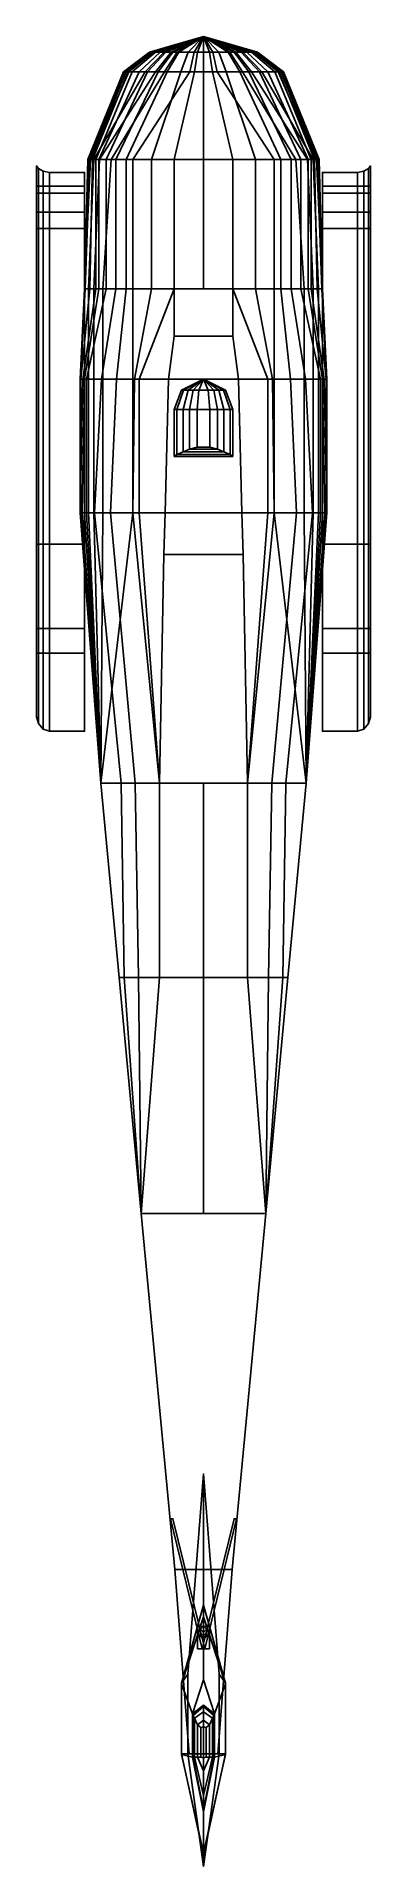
# Model space of a CAD drawing. Extents: x -2.6 to 2.6, y -14.1 to 14.1.
import ezdxf

# ---------------------------------------------------------------- set-up
doc = ezdxf.new("R2010")
doc.units = 0
doc.layers.get('0').update_dxf_attribs({"linetype": 'CONTINUOUS'})

msp = doc.modelspace()

# ---------------------------------------------------------------- linework, layer by layer
for points in [[(0, 14.08128934000001, 2.508921913400001), (0, 14.08128934000001, 2.508921913400001), (-0.8288970000000002, 13.8439, 2.596739000000013), (-0.8019410000000009, 13.8439, 2.718040999999999)], [(0, 14.08128934000001, 2.508921913400001), (0, 14.08128934000001, 2.508921913400001), (-0.8086799999999996, 13.8439, 2.360873999999995), (-0.8288970000000002, 13.8439, 2.468698000000003)], [(0, 14.08128934000001, 2.508921913400001), (0, 14.08128934000001, 2.508921913400001), (-0.8288970000000002, 13.8439, 2.468698000000003), (-0.8288970000000002, 13.8439, 2.596739000000013)], [(0, 14.08128934000001, 2.508921913400001), (0, 14.08128934000001, 2.508921913400001), (-0.7749849999999991, 13.8439, 2.253050000000001), (-0.8086799999999996, 13.8439, 2.360873999999995)], [(0, 14.08128934000001, 2.508921913400001), (0, 14.08128934000001, 2.508921913400001), (-0.8019410000000009, 13.8439, 2.718040999999999), (-0.7817240000000004, 13.8439, 2.778692000000006)], [(0, 14.08128934000001, 2.508921913400001), (0, 14.08128934000001, 2.508921913400001), (-0.7817240000000004, 13.8439, 2.778692000000006), (-0.7412900000000011, 13.8439, 2.85282100000002)], [(0, 14.08128934000001, 2.508921913400001), (0, 14.08128934000001, 2.508921913400001), (-0.6065099999999992, 13.8439, 2.010446000000015), (-0.7749849999999991, 13.8439, 2.253050000000001)], [(0, 14.08128934000001, 2.508921913400001), (0, 14.08128934000001, 2.508921913400001), (-0.7412900000000011, 13.8439, 2.85282100000002), (-0.6671609999999991, 13.8439, 2.933689000000001)], [(0, 14.08128934000001, 2.508921913400001), (0, 14.08128934000001, 2.508921913400001), (-0.6671609999999991, 13.8439, 2.933689000000001), (-0.5795539999999998, 13.8439, 2.994339999999994)], [(0, 14.08128934000001, 2.508921913400001), (0, 14.08128934000001, 2.508921913400001), (-0.498685999999999, 13.8439, 1.956534000000004), (-0.6065099999999992, 13.8439, 2.010446000000015)], [(0, 14.08128934000001, 2.508921913400001), (0, 14.08128934000001, 2.508921913400001), (-0.5795539999999998, 13.8439, 2.994339999999994), (-0.4717299999999996, 13.8439, 3.054991000000001)], [(0, 14.08128934000001, 2.508921913400001), (0, 14.08128934000001, 2.508921913400001), (-0.404340000000001, 13.8439, 1.936317000000002), (-0.498685999999999, 13.8439, 1.956534000000004)], [(0, 14.08128934000001, 2.508921913400001), (0, 14.08128934000001, 2.508921913400001), (-0.4717299999999996, 13.8439, 3.054991000000001), (-0.3773839999999992, 13.8439, 3.081946999999999)], [(0, 14.08128934000001, 2.508921913400001), (0, 14.08128934000001, 2.508921913400001), (-0.1415190000000006, 13.8439, 1.909361000000004), (-0.404340000000001, 13.8439, 1.936317000000002)], [(0, 14.08128934000001, 2.508921913400001), (0, 14.08128934000001, 2.508921913400001), (-0.3773839999999992, 13.8439, 3.081946999999999), (-0.235865000000001, 13.8439, 3.115642000000008)], [(0, 14.08128934000001, 2.508921913400001), (0, 14.08128934000001, 2.508921913400001), (-0.235865000000001, 13.8439, 3.115642000000008), (-0.0943460000000004, 13.8439, 3.13585900000001)], [(0, 13.8439, 1.909361000000004), (-0.1415190000000006, 13.8439, 1.909361000000004), (0, 14.08128934000001, 2.508921913400001)], [(0, 14.08128934000001, 2.508921913400001), (0, 14.08128934000001, 2.508921913400001), (-0.0943460000000004, 13.8439, 3.13585900000001), (0.0943460000000004, 13.8439, 3.13585900000001)], [(0.7412900000000011, 13.8439, 2.85282100000002), (0.7817240000000001, 13.8439, 2.778692000000006), (0, 14.08128934000001, 2.508921913400001)], [(0.7817240000000001, 13.8439, 2.778692000000006), (0.8019410000000009, 13.8439, 2.718040999999999), (0, 14.08128934000001, 2.508921913400001)], [(0.8019410000000009, 13.8439, 2.718040999999999), (0.8288970000000004, 13.8439, 2.596739000000013), (0, 14.08128934000001, 2.508921913400001)], [(0.5795539999999998, 13.8439, 2.994339999999994), (0.6671609999999991, 13.8439, 2.933689000000001), (0, 14.08128934000001, 2.508921913400001)], [(0.6671609999999991, 13.8439, 2.933689000000001), (0.7412900000000011, 13.8439, 2.85282100000002), (0, 14.08128934000001, 2.508921913400001)], [(0.0943460000000004, 13.8439, 3.13585900000001), (0.235865000000001, 13.8439, 3.115642000000008), (0, 14.08128934000001, 2.508921913400001)], [(0.235865000000001, 13.8439, 3.115642000000008), (0.3773839999999992, 13.8439, 3.081946999999999), (0, 14.08128934000001, 2.508921913400001)], [(0.3773839999999992, 13.8439, 3.081946999999999), (0.4717299999999996, 13.8439, 3.054991000000001), (0, 14.08128934000001, 2.508921913400001)], [(0.4717299999999996, 13.8439, 3.054991000000001), (0.5795539999999998, 13.8439, 2.994339999999994), (0, 14.08128934000001, 2.508921913400001)], [(0.8288970000000004, 13.8439, 2.468698000000003), (0.8086799999999996, 13.8439, 2.360873999999995), (0, 14.08128934000001, 2.508921913400001)], [(0.8086799999999996, 13.8439, 2.360873999999995), (0.7749849999999991, 13.8439, 2.253050000000001), (0, 14.08128934000001, 2.508921913400001)], [(0.7749849999999991, 13.8439, 2.253050000000001), (0.6065099999999992, 13.8439, 2.010446000000015), (0, 14.08128934000001, 2.508921913400001)], [(0.498685999999999, 13.8439, 1.956534000000004), (0.4043400000000011, 13.8439, 1.936317000000002), (0, 14.08128934000001, 2.508921913400001)], [(0.4043400000000011, 13.8439, 1.936317000000002), (0.1415190000000006, 13.8439, 1.909361000000004), (0, 14.08128934000001, 2.508921913400001)], [(0, 14.08128934000001, 2.508921913400001), (0, 14.08128934000001, 2.508921913400001), (0.1415190000000006, 13.8439, 1.909361000000004), (0, 13.8439, 1.909361000000004)], [(0.6065099999999992, 13.8439, 2.010446000000015), (0.498685999999999, 13.8439, 1.956534000000004), (0, 14.08128934000001, 2.508921913400001)], [(0.8288970000000004, 13.8439, 2.596739000000013), (0.8288970000000004, 13.8439, 2.468698000000003), (0, 14.08128934000001, 2.508921913400001)], [(-0.8019410000000009, 13.8439, 2.718040999999999), (-0.8288970000000002, 13.8439, 2.596739000000013), (-1.23, 13.54, 2.600000000000008), (-1.190000000000001, 13.54, 2.780000000000001)], [(-0.8288970000000002, 13.8439, 2.596739000000013), (-0.8288970000000002, 13.8439, 2.468698000000003), (-1.23, 13.54, 2.41000000000001), (-1.23, 13.54, 2.600000000000008)], [(-0.8288970000000002, 13.8439, 2.468698000000003), (-0.8086799999999996, 13.8439, 2.360873999999995), (-1.199999999999999, 13.54, 2.25), (-1.23, 13.54, 2.41000000000001)], [(-0.8086799999999996, 13.8439, 2.360873999999995), (-0.7749849999999991, 13.8439, 2.253050000000001), (-1.149999999999998, 13.54, 2.090000000000003), (-1.199999999999999, 13.54, 2.25)], [(-0.7817240000000002, 13.8439, 2.778692000000006), (-0.8019410000000009, 13.8439, 2.718040999999999), (-1.190000000000001, 13.54, 2.780000000000001), (-1.16, 13.54, 2.870000000000004)], [(-0.7412900000000011, 13.8439, 2.85282100000002), (-0.7817240000000002, 13.8439, 2.778692000000006), (-1.16, 13.54, 2.870000000000004), (-1.100000000000001, 13.54, 2.980000000000018)], [(-0.7749849999999991, 13.8439, 2.253050000000001), (-0.6065099999999992, 13.8439, 2.010446000000015), (-0.8999999999999985, 13.54, 1.730000000000018), (-1.149999999999998, 13.54, 2.090000000000003)], [(-0.6671609999999991, 13.8439, 2.933689000000001), (-0.7412900000000011, 13.8439, 2.85282100000002), (-1.100000000000001, 13.54, 2.980000000000018), (-0.9899999999999984, 13.54, 3.100000000000008)], [(-0.5795539999999998, 13.8439, 2.994339999999994), (-0.6671609999999991, 13.8439, 2.933689000000001), (-0.9899999999999984, 13.54, 3.100000000000008), (-0.8599999999999994, 13.54, 3.189999999999997)], [(-0.6065099999999992, 13.8439, 2.010446000000015), (-0.498685999999999, 13.8439, 1.956534000000004), (-0.7399999999999985, 13.54, 1.650000000000005), (-0.8999999999999985, 13.54, 1.730000000000018)], [(-0.4717299999999996, 13.8439, 3.054991000000001), (-0.5795539999999998, 13.8439, 2.994339999999994), (-0.8599999999999994, 13.54, 3.189999999999997), (-0.6999999999999993, 13.54, 3.280000000000001)], [(-0.498685999999999, 13.8439, 1.956534000000004), (-0.404340000000001, 13.8439, 1.936317000000002), (-0.6000000000000015, 13.54, 1.620000000000004), (-0.7399999999999985, 13.54, 1.650000000000005)], [(-0.3773839999999992, 13.8439, 3.081946999999999), (-0.4717299999999996, 13.8439, 3.054991000000001), (-0.6999999999999993, 13.54, 3.280000000000001), (-0.5599999999999988, 13.54, 3.320000000000007)], [(-0.404340000000001, 13.8439, 1.936317000000002), (-0.1415190000000006, 13.8439, 1.909361000000004), (-0.2100000000000008, 13.54, 1.580000000000012), (-0.6000000000000015, 13.54, 1.620000000000004)], [(-0.235865000000001, 13.8439, 3.115642000000008), (-0.3773839999999992, 13.8439, 3.081946999999999), (-0.5599999999999988, 13.54, 3.320000000000007), (-0.3500000000000014, 13.54, 3.370000000000004)], [(-0.0943460000000004, 13.8439, 3.13585900000001), (-0.235865000000001, 13.8439, 3.115642000000008), (-0.3500000000000014, 13.54, 3.370000000000004), (-0.1400000000000006, 13.54, 3.400000000000005)], [(0, 13.54, 1.580000000000012), (-0.2100000000000008, 13.54, 1.580000000000012), (-0.1415190000000006, 13.8439, 1.909361000000004), (0, 13.8439, 1.909361000000004)], [(0.0943460000000004, 13.8439, 3.13585900000001), (-0.0943460000000004, 13.8439, 3.13585900000001), (-0.1400000000000006, 13.54, 3.400000000000005), (0.1400000000000006, 13.54, 3.400000000000005)], [(0, 13.8439, 1.909361000000004), (0.1415190000000006, 13.8439, 1.909361000000004), (0.2100000000000008, 13.54, 1.580000000000012), (0, 13.54, 1.580000000000012)], [(0.1400000000000006, 13.54, 3.400000000000005), (0.3500000000000014, 13.54, 3.370000000000004), (0.235865000000001, 13.8439, 3.115642000000008), (0.0943460000000004, 13.8439, 3.13585900000001)], [(0.6000000000000014, 13.54, 1.620000000000004), (0.2100000000000008, 13.54, 1.580000000000012), (0.1415190000000006, 13.8439, 1.909361000000004), (0.404340000000001, 13.8439, 1.936317000000002)], [(0.3500000000000014, 13.54, 3.370000000000004), (0.5599999999999988, 13.54, 3.320000000000007), (0.3773839999999992, 13.8439, 3.081946999999999), (0.235865000000001, 13.8439, 3.115642000000008)], [(0.5599999999999988, 13.54, 3.320000000000007), (0.6999999999999993, 13.54, 3.280000000000001), (0.4717299999999996, 13.8439, 3.054991000000001), (0.3773839999999992, 13.8439, 3.081946999999999)], [(0.7399999999999985, 13.54, 1.650000000000005), (0.6000000000000014, 13.54, 1.620000000000004), (0.404340000000001, 13.8439, 1.936317000000002), (0.498685999999999, 13.8439, 1.956534000000004)], [(0.6999999999999993, 13.54, 3.280000000000001), (0.8599999999999994, 13.54, 3.189999999999997), (0.5795539999999998, 13.8439, 2.994339999999994), (0.4717299999999996, 13.8439, 3.054991000000001)], [(0.8999999999999985, 13.54, 1.730000000000018), (0.7399999999999985, 13.54, 1.650000000000005), (0.498685999999999, 13.8439, 1.956534000000004), (0.6065099999999992, 13.8439, 2.010446000000015)], [(0.8599999999999994, 13.54, 3.189999999999997), (0.9899999999999984, 13.54, 3.100000000000008), (0.6671609999999991, 13.8439, 2.933689000000001), (0.5795539999999998, 13.8439, 2.994339999999994)], [(1.149999999999998, 13.54, 2.090000000000003), (0.8999999999999985, 13.54, 1.730000000000018), (0.6065099999999992, 13.8439, 2.010446000000015), (0.7749849999999991, 13.8439, 2.253050000000001)], [(0.9899999999999984, 13.54, 3.100000000000008), (1.100000000000001, 13.54, 2.980000000000018), (0.7412900000000011, 13.8439, 2.85282100000002), (0.6671609999999991, 13.8439, 2.933689000000001)], [(1.100000000000001, 13.54, 2.980000000000018), (1.16, 13.54, 2.870000000000004), (0.7817240000000002, 13.8439, 2.778692000000006), (0.7412900000000011, 13.8439, 2.85282100000002)], [(1.199999999999999, 13.54, 2.25), (1.149999999999998, 13.54, 2.090000000000003), (0.7749849999999991, 13.8439, 2.253050000000001), (0.8086799999999996, 13.8439, 2.360873999999995)], [(1.16, 13.54, 2.870000000000004), (1.190000000000001, 13.54, 2.780000000000001), (0.8019410000000009, 13.8439, 2.718040999999999), (0.7817240000000002, 13.8439, 2.778692000000006)], [(1.190000000000001, 13.54, 2.780000000000001), (1.23, 13.54, 2.600000000000008), (0.8288970000000002, 13.8439, 2.596739000000013), (0.8019410000000009, 13.8439, 2.718040999999999)], [(1.23, 13.54, 2.41000000000001), (1.199999999999999, 13.54, 2.25), (0.8086799999999996, 13.8439, 2.360873999999995), (0.8288970000000002, 13.8439, 2.468698000000003)], [(1.23, 13.54, 2.600000000000008), (1.23, 13.54, 2.41000000000001), (0.8288970000000002, 13.8439, 2.468698000000003), (0.8288970000000002, 13.8439, 2.596739000000013)], [(-1.190000000000001, 13.54, 2.780000000000001), (-1.23, 13.54, 2.600000000000008), (-1.779999999999998, 12.19000000000001, 2.550000000000011), (-1.749999999999997, 12.19000000000001, 2.810000000000002)], [(-1.23, 13.54, 2.600000000000008), (-1.23, 13.54, 2.41000000000001), (-1.779999999999998, 12.19000000000001, 2.100000000000008), (-1.779999999999998, 12.19000000000001, 2.550000000000011)], [(-1.23, 13.54, 2.41000000000001), (-1.199999999999999, 13.54, 2.25), (-1.759999999999995, 12.19000000000001, 1.640000000000014), (-1.779999999999998, 12.19000000000001, 2.100000000000008)], [(-1.199999999999999, 13.54, 2.25), (-1.149999999999998, 13.54, 2.090000000000003), (-1.739999999999999, 12.19000000000001, 1.180000000000006), (-1.759999999999995, 12.19000000000001, 1.640000000000014)], [(-1.16, 13.54, 2.870000000000004), (-1.190000000000001, 13.54, 2.780000000000001), (-1.749999999999997, 12.19000000000001, 2.810000000000002), (-1.709999999999998, 12.19000000000001, 2.980000000000018)], [(-1.149999999999998, 13.54, 2.090000000000003), (-0.8999999999999985, 13.54, 1.730000000000018), (-1.689999999999995, 12.19000000000001, 1.060000000000002), (-1.739999999999999, 12.19000000000001, 1.180000000000006)], [(-1.100000000000001, 13.54, 2.980000000000018), (-1.16, 13.54, 2.870000000000004), (-1.709999999999998, 12.19000000000001, 2.980000000000018), (-1.659999999999994, 12.19000000000001, 3.180000000000006)], [(-0.8999999999999985, 13.54, 1.730000000000018), (-0.7399999999999985, 13.54, 1.650000000000005), (-1.599999999999998, 12.19000000000001, 0.9800000000000181), (-1.689999999999995, 12.19000000000001, 1.060000000000002)], [(-0.9899999999999984, 13.54, 3.100000000000008), (-1.100000000000001, 13.54, 2.980000000000018), (-1.659999999999994, 12.19000000000001, 3.180000000000006), (-1.609999999999996, 12.19000000000001, 3.310000000000002)], [(-0.8599999999999994, 13.54, 3.189999999999997), (-0.9899999999999984, 13.54, 3.100000000000008), (-1.609999999999996, 12.19000000000001, 3.310000000000002), (-1.499999999999997, 12.19000000000001, 3.460000000000007)], [(-0.7399999999999985, 13.54, 1.650000000000005), (-0.6000000000000015, 13.54, 1.620000000000004), (-1.419999999999999, 12.19000000000001, 0.9300000000000068), (-1.599999999999998, 12.19000000000001, 0.9800000000000181)], [(-0.6999999999999993, 13.54, 3.280000000000001), (-0.8599999999999994, 13.54, 3.189999999999997), (-1.499999999999997, 12.19000000000001, 3.460000000000007), (-1.349999999999998, 12.19000000000001, 3.600000000000008)], [(-0.6000000000000015, 13.54, 1.620000000000004), (-0.2100000000000008, 13.54, 1.580000000000012), (-1.09, 12.19000000000001, 0.9100000000000108), (-1.419999999999999, 12.19000000000001, 0.9300000000000068)], [(-0.5599999999999988, 13.54, 3.320000000000007), (-0.6999999999999993, 13.54, 3.280000000000001), (-1.349999999999998, 12.19000000000001, 3.600000000000008), (-1.189999999999995, 12.19000000000001, 3.710000000000007)], [(-0.3500000000000014, 13.54, 3.370000000000004), (-0.5599999999999988, 13.54, 3.320000000000007), (-1.189999999999995, 12.19000000000001, 3.710000000000007), (-0.7999999999999947, 12.19000000000001, 3.830000000000012)], [(0, 12.19000000000001, 0.9000000000000056), (-1.09, 12.19000000000001, 0.9100000000000108), (-0.2100000000000008, 13.54, 1.580000000000012), (0, 13.54, 1.580000000000012)], [(-0.1400000000000006, 13.54, 3.400000000000005), (-0.3500000000000014, 13.54, 3.370000000000004), (-0.7999999999999947, 12.19000000000001, 3.830000000000012), (-0.4500000000000004, 12.19000000000001, 3.880000000000009)], [(0, 13.54, 3.400000000000005), (-0.1400000000000006, 13.54, 3.400000000000005), (-0.4500000000000004, 12.19000000000001, 3.880000000000009), (0, 12.19000000000001, 3.920000000000015)], [(0, 13.54, 1.580000000000012), (0.2100000000000008, 13.54, 1.580000000000012), (1.090000000000001, 12.19000000000001, 0.9100000000000108), (0, 12.19000000000001, 0.9000000000000056)], [(0, 12.19000000000001, 3.920000000000015), (0.4500000000000009, 12.19000000000001, 3.880000000000009), (0.1400000000000006, 13.54, 3.400000000000005), (0, 13.54, 3.400000000000005)], [(0.4500000000000009, 12.19000000000001, 3.880000000000009), (0.7999999999999952, 12.19000000000001, 3.830000000000012), (0.3500000000000014, 13.54, 3.370000000000004), (0.1400000000000006, 13.54, 3.400000000000005)], [(1.419999999999999, 12.19000000000001, 0.9300000000000068), (1.090000000000001, 12.19000000000001, 0.9100000000000108), (0.2100000000000008, 13.54, 1.580000000000012), (0.6000000000000015, 13.54, 1.620000000000004)], [(0.7999999999999952, 12.19000000000001, 3.830000000000012), (1.189999999999995, 12.19000000000001, 3.710000000000007), (0.5599999999999988, 13.54, 3.320000000000007), (0.3500000000000014, 13.54, 3.370000000000004)], [(1.189999999999995, 12.19000000000001, 3.710000000000007), (1.349999999999999, 12.19000000000001, 3.600000000000008), (0.6999999999999993, 13.54, 3.280000000000001), (0.5599999999999988, 13.54, 3.320000000000007)], [(1.599999999999999, 12.19000000000001, 0.9800000000000181), (1.419999999999999, 12.19000000000001, 0.9300000000000068), (0.6000000000000015, 13.54, 1.620000000000004), (0.7399999999999985, 13.54, 1.650000000000005)], [(1.349999999999999, 12.19000000000001, 3.600000000000008), (1.499999999999998, 12.19000000000001, 3.460000000000007), (0.8599999999999994, 13.54, 3.189999999999997), (0.6999999999999993, 13.54, 3.280000000000001)], [(1.689999999999995, 12.19000000000001, 1.060000000000002), (1.599999999999999, 12.19000000000001, 0.9800000000000181), (0.7399999999999985, 13.54, 1.650000000000005), (0.8999999999999985, 13.54, 1.730000000000018)], [(1.499999999999998, 12.19000000000001, 3.460000000000007), (1.609999999999997, 12.19000000000001, 3.310000000000002), (0.9899999999999984, 13.54, 3.100000000000008), (0.8599999999999994, 13.54, 3.189999999999997)], [(1.739999999999999, 12.19000000000001, 1.180000000000006), (1.689999999999995, 12.19000000000001, 1.060000000000002), (0.8999999999999985, 13.54, 1.730000000000018), (1.149999999999998, 13.54, 2.090000000000003)], [(1.609999999999997, 12.19000000000001, 3.310000000000002), (1.659999999999994, 12.19000000000001, 3.180000000000006), (1.100000000000001, 13.54, 2.980000000000018), (0.9899999999999984, 13.54, 3.100000000000008)], [(1.659999999999994, 12.19000000000001, 3.180000000000006), (1.709999999999998, 12.19000000000001, 2.980000000000018), (1.16, 13.54, 2.870000000000004), (1.100000000000001, 13.54, 2.980000000000018)], [(1.759999999999995, 12.19000000000001, 1.640000000000014), (1.739999999999999, 12.19000000000001, 1.180000000000006), (1.149999999999998, 13.54, 2.090000000000003), (1.199999999999999, 13.54, 2.25)], [(1.709999999999998, 12.19000000000001, 2.980000000000018), (1.749999999999997, 12.19000000000001, 2.810000000000002), (1.190000000000001, 13.54, 2.780000000000001), (1.16, 13.54, 2.870000000000004)], [(1.749999999999997, 12.19000000000001, 2.810000000000002), (1.779999999999998, 12.19000000000001, 2.550000000000011), (1.23, 13.54, 2.600000000000008), (1.190000000000001, 13.54, 2.780000000000001)], [(1.779999999999998, 12.19000000000001, 2.100000000000008), (1.759999999999995, 12.19000000000001, 1.640000000000014), (1.199999999999999, 13.54, 2.25), (1.23, 13.54, 2.41000000000001)], [(1.779999999999998, 12.19000000000001, 2.550000000000011), (1.779999999999998, 12.19000000000001, 2.100000000000008), (1.23, 13.54, 2.41000000000001), (1.23, 13.54, 2.600000000000008)], [(-1.749999999999997, 12.19000000000001, 2.810000000000002), (-1.779999999999998, 12.19000000000001, 2.550000000000011), (-1.830000000000001, 10.20000000000001, 3.580000000000012), (-1.820000000000003, 10.20000000000001, 3.850000000000008)], [(-1.779999999999998, 12.19000000000001, 2.550000000000011), (-1.779999999999998, 12.19000000000001, 2.100000000000008), (-1.830000000000001, 10.20000000000001, 2.100000000000008), (-1.830000000000001, 10.20000000000001, 3.580000000000012)], [(-1.739999999999999, 12.19000000000001, 1.180000000000006), (-1.689999999999995, 12.19000000000001, 1.060000000000002), (-1.770000000000006, 10.20000000000001, 1.02000000000001), (-1.830000000000001, 10.20000000000001, 1.180000000000006)], [(-1.759999999999995, 12.19000000000001, 1.640000000000014), (-1.739999999999999, 12.19000000000001, 1.180000000000006), (-1.830000000000001, 10.20000000000001, 1.180000000000006), (-1.830000000000001, 10.20000000000001, 1.640000000000014)], [(-1.779999999999998, 12.19000000000001, 2.100000000000008), (-1.759999999999995, 12.19000000000001, 1.640000000000014), (-1.830000000000001, 10.20000000000001, 1.640000000000014), (-1.830000000000001, 10.20000000000001, 2.100000000000008)], [(-1.709999999999998, 12.19000000000001, 2.980000000000018), (-1.749999999999997, 12.19000000000001, 2.810000000000002), (-1.820000000000003, 10.20000000000001, 3.850000000000008), (-1.750000000000003, 10.20000000000001, 4.02000000000001)], [(-1.689999999999995, 12.19000000000001, 1.060000000000002), (-1.599999999999998, 12.19000000000001, 0.9800000000000181), (-1.69, 10.20000000000001, 0.950000000000017), (-1.770000000000006, 10.20000000000001, 1.02000000000001)], [(-1.659999999999994, 12.19000000000001, 3.180000000000006), (-1.709999999999998, 12.19000000000001, 2.980000000000018), (-1.750000000000003, 10.20000000000001, 4.02000000000001), (-1.659999999999999, 10.20000000000001, 4.120000000000004)], [(-1.599999999999998, 12.19000000000001, 0.9800000000000181), (-1.419999999999999, 12.19000000000001, 0.9300000000000068), (-1.55, 10.20000000000001, 0.9200000000000159), (-1.69, 10.20000000000001, 0.950000000000017)], [(-1.609999999999996, 12.19000000000001, 3.310000000000002), (-1.659999999999994, 12.19000000000001, 3.180000000000006), (-1.659999999999999, 10.20000000000001, 4.120000000000004), (-1.610000000000002, 10.20000000000001, 4.170000000000015)], [(-1.499999999999997, 12.19000000000001, 3.460000000000007), (-1.609999999999996, 12.19000000000001, 3.310000000000002), (-1.610000000000002, 10.20000000000001, 4.170000000000015), (-1.500000000000003, 10.20000000000001, 4.280000000000001)], [(-1.419999999999999, 12.19000000000001, 0.9300000000000068), (-1.09, 12.19000000000001, 0.9100000000000108), (-1.090000000000006, 10.20000000000001, 0.9000000000000056), (-1.55, 10.20000000000001, 0.9200000000000159)], [(-1.349999999999998, 12.19000000000001, 3.600000000000008), (-1.499999999999997, 12.19000000000001, 3.460000000000007), (-1.500000000000003, 10.20000000000001, 4.280000000000001), (-1.350000000000004, 10.20000000000001, 4.390000000000014)], [(-1.189999999999995, 12.19000000000001, 3.710000000000007), (-1.349999999999998, 12.19000000000001, 3.600000000000008), (-1.350000000000004, 10.20000000000001, 4.390000000000014), (-1.19, 10.20000000000001, 4.469999999999998)], [(-0.7999999999999947, 12.19000000000001, 3.830000000000012), (-1.189999999999995, 12.19000000000001, 3.710000000000007), (-1.19, 10.20000000000001, 4.469999999999998), (-0.8000000000000002, 10.20000000000001, 4.590000000000003)], [(-3e-15, 10.20000000000001, 0.9000000000000056), (-1.090000000000006, 10.20000000000001, 0.9000000000000056), (-1.09, 12.19000000000001, 0.9100000000000108), (-2.4e-15, 12.19000000000001, 0.9000000000000056)], [(-0.4500000000000004, 12.19000000000001, 3.880000000000009), (-0.7999999999999947, 12.19000000000001, 3.830000000000012), (-0.8000000000000002, 10.20000000000001, 4.590000000000003), (-0.4500000000000059, 10.20000000000001, 4.650000000000005)], [(-2.4e-15, 12.19000000000001, 3.920000000000015), (-0.4500000000000004, 12.19000000000001, 3.880000000000009), (-0.4500000000000059, 10.20000000000001, 4.650000000000005), (0, 10.20000000000001, 4.65)], [(-2.4e-15, 12.19000000000001, 0.9000000000000056), (1.090000000000001, 12.19000000000001, 0.9100000000000108), (1.090000000000006, 10.20000000000001, 0.9000000000000056), (-3e-15, 10.20000000000001, 0.9000000000000056)], [(0, 10.20000000000001, 4.65), (0.4500000000000061, 10.20000000000001, 4.650000000000005), (0.4500000000000009, 12.19000000000001, 3.880000000000009), (-2.4e-15, 12.19000000000001, 3.920000000000015)], [(0.4500000000000061, 10.20000000000001, 4.650000000000005), (0.8000000000000003, 10.20000000000001, 4.590000000000003), (0.7999999999999952, 12.19000000000001, 3.830000000000012), (0.4500000000000009, 12.19000000000001, 3.880000000000009)], [(0.8000000000000003, 10.20000000000001, 4.590000000000003), (1.19, 10.20000000000001, 4.469999999999998), (1.189999999999995, 12.19000000000001, 3.710000000000007), (0.7999999999999952, 12.19000000000001, 3.830000000000012)], [(1.55, 10.20000000000001, 0.9200000000000159), (1.090000000000006, 10.20000000000001, 0.9000000000000056), (1.090000000000001, 12.19000000000001, 0.9100000000000108), (1.419999999999999, 12.19000000000001, 0.9300000000000068)], [(1.19, 10.20000000000001, 4.469999999999998), (1.350000000000004, 10.20000000000001, 4.390000000000014), (1.349999999999999, 12.19000000000001, 3.600000000000008), (1.189999999999995, 12.19000000000001, 3.710000000000007)], [(1.350000000000004, 10.20000000000001, 4.390000000000014), (1.500000000000003, 10.20000000000001, 4.280000000000001), (1.499999999999998, 12.19000000000001, 3.460000000000007), (1.349999999999999, 12.19000000000001, 3.600000000000008)], [(1.69, 10.20000000000001, 0.950000000000017), (1.55, 10.20000000000001, 0.9200000000000159), (1.419999999999999, 12.19000000000001, 0.9300000000000068), (1.599999999999999, 12.19000000000001, 0.9800000000000181)], [(1.500000000000003, 10.20000000000001, 4.280000000000001), (1.610000000000002, 10.20000000000001, 4.170000000000015), (1.609999999999997, 12.19000000000001, 3.310000000000002), (1.499999999999998, 12.19000000000001, 3.460000000000007)], [(1.770000000000005, 10.20000000000001, 1.02000000000001), (1.69, 10.20000000000001, 0.950000000000017), (1.599999999999999, 12.19000000000001, 0.9800000000000181), (1.689999999999995, 12.19000000000001, 1.060000000000002)], [(1.610000000000002, 10.20000000000001, 4.170000000000015), (1.659999999999999, 10.20000000000001, 4.120000000000004), (1.659999999999994, 12.19000000000001, 3.180000000000006), (1.609999999999997, 12.19000000000001, 3.310000000000002)], [(1.659999999999999, 10.20000000000001, 4.120000000000004), (1.750000000000002, 10.20000000000001, 4.02000000000001), (1.709999999999998, 12.19000000000001, 2.980000000000018), (1.659999999999994, 12.19000000000001, 3.180000000000006)], [(1.83, 10.20000000000001, 1.180000000000006), (1.770000000000005, 10.20000000000001, 1.02000000000001), (1.689999999999995, 12.19000000000001, 1.060000000000002), (1.739999999999999, 12.19000000000001, 1.180000000000006)], [(1.750000000000002, 10.20000000000001, 4.02000000000001), (1.820000000000002, 10.20000000000001, 3.850000000000008), (1.749999999999997, 12.19000000000001, 2.810000000000002), (1.709999999999998, 12.19000000000001, 2.980000000000018)], [(1.83, 10.20000000000001, 1.640000000000014), (1.83, 10.20000000000001, 1.180000000000006), (1.739999999999999, 12.19000000000001, 1.180000000000006), (1.759999999999995, 12.19000000000001, 1.640000000000014)], [(1.820000000000002, 10.20000000000001, 3.850000000000008), (1.83, 10.20000000000001, 3.580000000000012), (1.779999999999998, 12.19000000000001, 2.550000000000011), (1.749999999999997, 12.19000000000001, 2.810000000000002)], [(1.83, 10.20000000000001, 2.100000000000008), (1.83, 10.20000000000001, 1.640000000000014), (1.759999999999995, 12.19000000000001, 1.640000000000014), (1.779999999999998, 12.19000000000001, 2.100000000000008)], [(1.83, 10.20000000000001, 3.580000000000012), (1.83, 10.20000000000001, 2.100000000000008), (1.779999999999998, 12.19000000000001, 2.100000000000008), (1.779999999999998, 12.19000000000001, 2.550000000000011)], [(-2.539999999999999, 12.05000000000001, 1.019999999999999), (-2.569999999999998, 12.09, 0.9399999999999995), (-2.569999999999998, 11.78000000000001, 1.210000000000002), (-2.539999999999999, 11.78000000000001, 1.29)], [(-2.539999999999999, 11.78000000000001, 1.29), (-2.569999999999998, 11.78000000000001, 1.210000000000002), (-2.569999999999998, 12.09, 0.9399999999999995), (-2.539999999999999, 12.05000000000001, 1.019999999999999)], [(-2.569999999999998, 12.09, 0.9399999999999995), (-2.569999999999998, 12.09, 0.9399999999999995), (-2.569999999999998, 11.78000000000001, 0.799999999999999), (-2.569999999999998, 11.78000000000001, 1.210000000000002)], [(-2.569999999999998, 11.78000000000001, 1.210000000000002), (-2.569999999999998, 11.78000000000001, 0.799999999999999), (-2.569999999999998, 12.09, 0.9399999999999995)], [(-2.469999999999999, 11.78000000000001, 1.369999999999999), (-2.539999999999999, 11.78000000000001, 1.29), (-2.539999999999999, 12.05000000000001, 1.019999999999999), (-2.469999999999999, 12.01, 1.099999999999999)], [(-2.469999999999999, 12.01, 1.099999999999999), (-2.539999999999999, 12.05000000000001, 1.019999999999999), (-2.539999999999999, 11.78000000000001, 1.29), (-2.469999999999999, 11.78000000000001, 1.369999999999999)], [(-2.369999999999999, 11.99, 1.14), (-2.469999999999999, 12.01, 1.099999999999999), (-2.469999999999999, 11.78000000000001, 1.369999999999999), (-2.369999999999999, 11.78000000000001, 1.410000000000005)], [(-2.369999999999999, 11.78000000000001, 1.410000000000005), (-2.469999999999999, 11.78000000000001, 1.369999999999999), (-2.469999999999999, 12.01, 1.099999999999999), (-2.369999999999999, 11.99, 1.14)], [(-1.829999999999997, 11.78000000000001, 1.410000000000005), (-2.369999999999999, 11.78000000000001, 1.410000000000005), (-2.369999999999999, 11.99, 1.14), (-1.829999999999997, 11.99, 1.14)], [(-1.829999999999997, 11.99, 1.14), (-2.369999999999999, 11.99, 1.14), (-2.369999999999999, 11.78000000000001, 1.410000000000005), (-1.829999999999997, 11.78000000000001, 1.410000000000005)], [(1.829999999999997, 11.99, 1.14), (2.369999999999999, 11.99, 1.14), (2.369999999999999, 11.78000000000001, 1.410000000000005), (1.829999999999997, 11.78000000000001, 1.410000000000005)], [(1.829999999999997, 11.78000000000001, 1.410000000000005), (2.369999999999999, 11.78000000000001, 1.410000000000005), (2.369999999999999, 11.99, 1.14), (1.829999999999997, 11.99, 1.14)], [(2.369999999999999, 11.78000000000001, 1.410000000000005), (2.469999999999999, 11.78000000000001, 1.369999999999999), (2.469999999999999, 12.01, 1.099999999999999), (2.369999999999999, 11.99, 1.14)], [(2.369999999999999, 11.99, 1.14), (2.469999999999999, 12.01, 1.099999999999999), (2.469999999999999, 11.78000000000001, 1.369999999999999), (2.369999999999999, 11.78000000000001, 1.410000000000005)], [(2.469999999999999, 12.01, 1.099999999999999), (2.539999999999999, 12.05000000000001, 1.019999999999999), (2.539999999999999, 11.78000000000001, 1.29), (2.469999999999999, 11.78000000000001, 1.369999999999999)], [(2.469999999999999, 11.78000000000001, 1.369999999999999), (2.539999999999999, 11.78000000000001, 1.29), (2.539999999999999, 12.05000000000001, 1.019999999999999), (2.469999999999999, 12.01, 1.099999999999999)], [(2.539999999999999, 12.05000000000001, 1.019999999999999), (2.569999999999998, 12.09, 0.9399999999999995), (2.569999999999998, 11.78000000000001, 1.210000000000002), (2.539999999999999, 11.78000000000001, 1.29)], [(2.539999999999999, 11.78000000000001, 1.29), (2.569999999999998, 11.78000000000001, 1.210000000000002), (2.569999999999998, 12.09, 0.9399999999999995), (2.539999999999999, 12.05000000000001, 1.019999999999999)], [(2.569999999999998, 12.09, 0.9399999999999995), (2.569999999999998, 12.09, 0.9399999999999995), (2.569999999999998, 11.78000000000001, 0.799999999999999), (2.569999999999998, 11.78000000000001, 1.210000000000002)], [(2.569999999999998, 11.78000000000001, 1.210000000000002), (2.569999999999998, 11.78000000000001, 0.799999999999999), (2.569999999999998, 12.09, 0.9399999999999995)], [(-2.569999999999998, 11.67000000000001, 1.320000000000002), (-2.569999999999998, 11.67000000000001, 0.7699999999999996), (-2.569999999999998, 11.78000000000001, 0.799999999999999), (-2.569999999999998, 11.78000000000001, 1.209999999999999)], [(-2.569999999999998, 11.78000000000001, 1.209999999999999), (-2.569999999999998, 11.78000000000001, 0.799999999999999), (-2.569999999999998, 11.67000000000001, 0.7699999999999996), (-2.569999999999998, 11.67000000000001, 1.320000000000002)], [(-2.539999999999999, 11.67000000000001, 1.4), (-2.569999999999998, 11.67000000000001, 1.320000000000002), (-2.569999999999998, 11.78000000000001, 1.209999999999999), (-2.539999999999999, 11.78000000000001, 1.289999999999999)], [(-2.539999999999999, 11.78000000000001, 1.289999999999999), (-2.569999999999998, 11.78000000000001, 1.209999999999999), (-2.569999999999998, 11.67000000000001, 1.320000000000002), (-2.539999999999999, 11.67000000000001, 1.4)], [(-2.569999999999998, 11.13000000000001, 0.629999999999999), (-2.569999999999998, 11.65, 0.4499999999999993), (-2.569999999999998, 11.67000000000001, 0.5600000000000005), (-2.569999999999998, 11.29952614379085, 0.677467320261437)], [(-2.569999999999998, 11.29952614379085, 0.677467320261437), (-2.569999999999998, 11.67000000000001, 0.5600000000000005), (-2.569999999999998, 11.65, 0.4499999999999993), (-2.569999999999998, 11.13000000000001, 0.629999999999999)], [(-2.569999999999998, 11.67000000000001, 1.32), (-2.569999999999998, 11.67000000000001, 0.7699999999999996), (-2.569999999999998, 11.38000000000001, 0.6999999999999993), (-2.569999999999998, 11.38000000000001, 1.460000000000002)], [(-2.569999999999998, 11.38000000000001, 1.460000000000002), (-2.569999999999998, 11.38000000000001, 0.6999999999999993), (-2.569999999999998, 11.67000000000001, 0.7699999999999996), (-2.569999999999998, 11.67000000000001, 1.32)], [(-2.539999999999999, 11.67000000000001, 1.4), (-2.569999999999998, 11.67000000000001, 1.32), (-2.569999999999998, 11.38000000000001, 1.460000000000002), (-2.539999999999999, 11.38000000000001, 1.54)], [(-2.539999999999999, 11.38000000000001, 1.54), (-2.569999999999998, 11.38000000000001, 1.460000000000002), (-2.569999999999998, 11.67000000000001, 1.32), (-2.539999999999999, 11.67000000000001, 1.4)], [(-2.469999999999999, 11.78000000000001, 1.369999999999999), (-2.539999999999999, 11.78000000000001, 1.289999999999999), (-2.539999999999999, 11.67000000000001, 1.4), (-2.469999999999999, 11.67000000000001, 1.479999999999998)], [(-2.469999999999999, 11.67000000000001, 1.479999999999998), (-2.539999999999999, 11.67000000000001, 1.4), (-2.539999999999999, 11.78000000000001, 1.289999999999999), (-2.469999999999999, 11.78000000000001, 1.369999999999999)], [(-2.469999999999999, 11.67000000000001, 1.48), (-2.539999999999999, 11.67000000000001, 1.4), (-2.539999999999999, 11.38000000000001, 1.54), (-2.469999999999999, 11.38000000000001, 1.619999999999999)], [(-2.469999999999999, 11.38000000000001, 1.619999999999999), (-2.539999999999999, 11.38000000000001, 1.54), (-2.539999999999999, 11.67000000000001, 1.4), (-2.469999999999999, 11.67000000000001, 1.48)], [(-2.369999999999999, 11.67000000000001, 1.520000000000004), (-2.469999999999999, 11.67000000000001, 1.479999999999998), (-2.469999999999999, 11.78000000000001, 1.369999999999999), (-2.369999999999999, 11.78000000000001, 1.41)], [(-2.369999999999999, 11.78000000000001, 1.41), (-2.469999999999999, 11.78000000000001, 1.369999999999999), (-2.469999999999999, 11.67000000000001, 1.479999999999998), (-2.369999999999999, 11.67000000000001, 1.520000000000004)], [(-2.369999999999999, 11.38000000000001, 1.660000000000005), (-2.469999999999999, 11.38000000000001, 1.619999999999999), (-2.469999999999999, 11.67000000000001, 1.48), (-2.369999999999999, 11.67000000000001, 1.519999999999999)], [(-2.369999999999999, 11.67000000000001, 1.519999999999999), (-2.469999999999999, 11.67000000000001, 1.48), (-2.469999999999999, 11.38000000000001, 1.619999999999999), (-2.369999999999999, 11.38000000000001, 1.660000000000005)], [(-1.829999999999997, 11.67000000000001, 1.520000000000004), (-2.369999999999999, 11.67000000000001, 1.520000000000004), (-2.369999999999999, 11.78000000000001, 1.41), (-1.829999999999997, 11.78000000000001, 1.41)], [(-1.829999999999997, 11.78000000000001, 1.41), (-2.369999999999999, 11.78000000000001, 1.41), (-2.369999999999999, 11.67000000000001, 1.520000000000004), (-1.829999999999997, 11.67000000000001, 1.520000000000004)], [(-1.829999999999997, 11.67000000000001, 1.519999999999999), (-2.369999999999999, 11.67000000000001, 1.519999999999999), (-2.369999999999999, 11.38000000000001, 1.660000000000005), (-1.829999999999997, 11.38000000000001, 1.660000000000005)], [(-1.829999999999997, 11.38000000000001, 1.660000000000005), (-2.369999999999999, 11.38000000000001, 1.660000000000005), (-2.369999999999999, 11.67000000000001, 1.519999999999999), (-1.829999999999997, 11.67000000000001, 1.519999999999999)], [(1.829999999999997, 11.78000000000001, 1.41), (2.369999999999999, 11.78000000000001, 1.41), (2.369999999999999, 11.67000000000001, 1.520000000000004), (1.829999999999997, 11.67000000000001, 1.520000000000004)], [(1.829999999999997, 11.67000000000001, 1.520000000000004), (2.369999999999999, 11.67000000000001, 1.520000000000004), (2.369999999999999, 11.78000000000001, 1.41), (1.829999999999997, 11.78000000000001, 1.41)], [(1.829999999999997, 11.67000000000001, 1.519999999999999), (2.369999999999999, 11.67000000000001, 1.519999999999999), (2.369999999999999, 11.38000000000001, 1.660000000000005), (1.829999999999997, 11.38000000000001, 1.660000000000005)], [(1.829999999999997, 11.38000000000001, 1.660000000000005), (2.369999999999999, 11.38000000000001, 1.660000000000005), (2.369999999999999, 11.67000000000001, 1.519999999999999), (1.829999999999997, 11.67000000000001, 1.519999999999999)], [(2.369999999999999, 11.67000000000001, 1.520000000000004), (2.469999999999999, 11.67000000000001, 1.479999999999998), (2.469999999999999, 11.78000000000001, 1.369999999999999), (2.369999999999999, 11.78000000000001, 1.41)], [(2.369999999999999, 11.78000000000001, 1.41), (2.469999999999999, 11.78000000000001, 1.369999999999999), (2.469999999999999, 11.67000000000001, 1.479999999999998), (2.369999999999999, 11.67000000000001, 1.520000000000004)], [(2.369999999999999, 11.38000000000001, 1.660000000000005), (2.469999999999999, 11.38000000000001, 1.619999999999999), (2.469999999999999, 11.67000000000001, 1.48), (2.369999999999999, 11.67000000000001, 1.519999999999999)], [(2.369999999999999, 11.67000000000001, 1.519999999999999), (2.469999999999999, 11.67000000000001, 1.48), (2.469999999999999, 11.38000000000001, 1.619999999999999), (2.369999999999999, 11.38000000000001, 1.660000000000005)], [(2.469999999999999, 11.78000000000001, 1.369999999999999), (2.539999999999999, 11.78000000000001, 1.289999999999999), (2.539999999999999, 11.67000000000001, 1.4), (2.469999999999999, 11.67000000000001, 1.479999999999998)], [(2.469999999999999, 11.67000000000001, 1.479999999999998), (2.539999999999999, 11.67000000000001, 1.4), (2.539999999999999, 11.78000000000001, 1.289999999999999), (2.469999999999999, 11.78000000000001, 1.369999999999999)], [(2.469999999999999, 11.67000000000001, 1.48), (2.539999999999999, 11.67000000000001, 1.4), (2.539999999999999, 11.38000000000001, 1.54), (2.469999999999999, 11.38000000000001, 1.619999999999999)], [(2.469999999999999, 11.38000000000001, 1.619999999999999), (2.539999999999999, 11.38000000000001, 1.54), (2.539999999999999, 11.67000000000001, 1.4), (2.469999999999999, 11.67000000000001, 1.48)], [(2.539999999999999, 11.78000000000001, 1.289999999999999), (2.569999999999998, 11.78000000000001, 1.209999999999999), (2.569999999999998, 11.67000000000001, 1.320000000000002), (2.539999999999999, 11.67000000000001, 1.4)], [(2.539999999999999, 11.67000000000001, 1.4), (2.569999999999998, 11.67000000000001, 1.320000000000002), (2.569999999999998, 11.78000000000001, 1.209999999999999), (2.539999999999999, 11.78000000000001, 1.289999999999999)], [(2.539999999999999, 11.38000000000001, 1.54), (2.569999999999998, 11.38000000000001, 1.460000000000002), (2.569999999999998, 11.67000000000001, 1.32), (2.539999999999999, 11.67000000000001, 1.4)], [(2.539999999999999, 11.67000000000001, 1.4), (2.569999999999998, 11.67000000000001, 1.32), (2.569999999999998, 11.38000000000001, 1.460000000000002), (2.539999999999999, 11.38000000000001, 1.54)], [(2.569999999999998, 11.78000000000001, 1.209999999999999), (2.569999999999998, 11.78000000000001, 0.799999999999999), (2.569999999999998, 11.67000000000001, 0.7699999999999996), (2.569999999999998, 11.67000000000001, 1.320000000000002)], [(2.569999999999998, 11.67000000000001, 1.320000000000002), (2.569999999999998, 11.67000000000001, 0.7699999999999996), (2.569999999999998, 11.78000000000001, 0.799999999999999), (2.569999999999998, 11.78000000000001, 1.209999999999999)], [(2.569999999999998, 11.67000000000001, 1.32), (2.569999999999998, 11.67000000000001, 0.7699999999999996), (2.569999999999998, 11.38000000000001, 0.6999999999999993), (2.569999999999998, 11.38000000000001, 1.460000000000002)], [(2.569999999999998, 11.38000000000001, 1.460000000000002), (2.569999999999998, 11.38000000000001, 0.6999999999999993), (2.569999999999998, 11.67000000000001, 0.7699999999999996), (2.569999999999998, 11.67000000000001, 1.32)], [(2.569999999999998, 11.29952614379085, 0.677467320261437), (2.569999999999998, 11.67000000000001, 0.5600000000000005), (2.569999999999998, 11.65, 0.4499999999999993), (2.569999999999998, 11.13000000000001, 0.629999999999999)], [(2.569999999999998, 11.13000000000001, 0.629999999999999), (2.569999999999998, 11.65, 0.4499999999999993), (2.569999999999998, 11.67000000000001, 0.5600000000000005), (2.569999999999998, 11.29952614379085, 0.677467320261437)], [(-2.569999999999998, 11.38000000000001, 1.460000000000002), (-2.569999999999998, 11.38000000000001, 0.6999999999999993), (-2.569999999999998, 11.13000000000001, 0.629999999999999), (-2.569999999999998, 11.13000000000001, 1.480000000000002)], [(-2.569999999999998, 11.13000000000001, 1.480000000000002), (-2.569999999999998, 11.13000000000001, 0.629999999999999), (-2.569999999999998, 11.38000000000001, 0.6999999999999993), (-2.569999999999998, 11.38000000000001, 1.460000000000002)], [(-2.539999999999999, 11.13000000000001, 1.56), (-2.569999999999998, 11.13000000000001, 1.480000000000002), (-2.569999999999998, 11.38000000000001, 1.459999999999999), (-2.539999999999999, 11.38000000000001, 1.539999999999999)], [(-2.539999999999999, 11.38000000000001, 1.539999999999999), (-2.569999999999998, 11.38000000000001, 1.459999999999999), (-2.569999999999998, 11.13000000000001, 1.480000000000002), (-2.539999999999999, 11.13000000000001, 1.56)], [(-2.469999999999999, 11.38000000000001, 1.619999999999999), (-2.539999999999999, 11.38000000000001, 1.539999999999999), (-2.539999999999999, 11.13000000000001, 1.56), (-2.469999999999999, 11.13000000000001, 1.639999999999998)], [(-2.469999999999999, 11.13000000000001, 1.639999999999998), (-2.539999999999999, 11.13000000000001, 1.56), (-2.539999999999999, 11.38000000000001, 1.539999999999999), (-2.469999999999999, 11.38000000000001, 1.619999999999999)], [(-2.369999999999999, 11.13000000000001, 1.680000000000005), (-2.469999999999999, 11.13000000000001, 1.639999999999998), (-2.469999999999999, 11.38000000000001, 1.619999999999999), (-2.369999999999999, 11.38000000000001, 1.66)], [(-2.369999999999999, 11.38000000000001, 1.66), (-2.469999999999999, 11.38000000000001, 1.619999999999999), (-2.469999999999999, 11.13000000000001, 1.639999999999998), (-2.369999999999999, 11.13000000000001, 1.680000000000005)], [(-1.829999999999997, 11.38000000000001, 1.66), (-2.369999999999999, 11.38000000000001, 1.66), (-2.369999999999999, 11.13000000000001, 1.680000000000005), (-1.829999999999997, 11.13000000000001, 1.680000000000005)], [(-1.829999999999997, 11.13000000000001, 1.680000000000005), (-2.369999999999999, 11.13000000000001, 1.680000000000005), (-2.369999999999999, 11.38000000000001, 1.66), (-1.829999999999997, 11.38000000000001, 1.66)], [(1.829999999999997, 11.13000000000001, 1.680000000000005), (2.369999999999999, 11.13000000000001, 1.680000000000005), (2.369999999999999, 11.38000000000001, 1.66), (1.829999999999997, 11.38000000000001, 1.66)], [(1.829999999999997, 11.38000000000001, 1.66), (2.369999999999999, 11.38000000000001, 1.66), (2.369999999999999, 11.13000000000001, 1.680000000000005), (1.829999999999997, 11.13000000000001, 1.680000000000005)], [(2.369999999999999, 11.38000000000001, 1.66), (2.469999999999999, 11.38000000000001, 1.619999999999999), (2.469999999999999, 11.13000000000001, 1.639999999999998), (2.369999999999999, 11.13000000000001, 1.680000000000005)], [(2.369999999999999, 11.13000000000001, 1.680000000000005), (2.469999999999999, 11.13000000000001, 1.639999999999998), (2.469999999999999, 11.38000000000001, 1.619999999999999), (2.369999999999999, 11.38000000000001, 1.66)], [(2.469999999999999, 11.13000000000001, 1.639999999999998), (2.539999999999999, 11.13000000000001, 1.56), (2.539999999999999, 11.38000000000001, 1.539999999999999), (2.469999999999999, 11.38000000000001, 1.619999999999999)], [(2.469999999999999, 11.38000000000001, 1.619999999999999), (2.539999999999999, 11.38000000000001, 1.539999999999999), (2.539999999999999, 11.13000000000001, 1.56), (2.469999999999999, 11.13000000000001, 1.639999999999998)], [(2.539999999999999, 11.38000000000001, 1.539999999999999), (2.569999999999998, 11.38000000000001, 1.459999999999999), (2.569999999999998, 11.13000000000001, 1.480000000000002), (2.539999999999999, 11.13000000000001, 1.56)], [(2.539999999999999, 11.13000000000001, 1.56), (2.569999999999998, 11.13000000000001, 1.480000000000002), (2.569999999999998, 11.38000000000001, 1.459999999999999), (2.539999999999999, 11.38000000000001, 1.539999999999999)], [(2.569999999999998, 11.38000000000001, 1.460000000000002), (2.569999999999998, 11.38000000000001, 0.6999999999999993), (2.569999999999998, 11.13000000000001, 0.629999999999999), (2.569999999999998, 11.13000000000001, 1.480000000000002)], [(2.569999999999998, 11.13000000000001, 1.480000000000002), (2.569999999999998, 11.13000000000001, 0.629999999999999), (2.569999999999998, 11.38000000000001, 0.6999999999999993), (2.569999999999998, 11.38000000000001, 1.460000000000002)], [(-2.539999999999999, 11.13000000000001, 1.56), (-2.569999999999998, 11.13000000000001, 1.48), (-2.569999999999998, 6.27000000000001, 1.550000000000002), (-2.539999999999999, 6.27000000000001, 1.63)], [(-2.539999999999999, 6.27000000000001, 1.63), (-2.569999999999998, 6.27000000000001, 1.550000000000002), (-2.569999999999998, 11.13000000000001, 1.48), (-2.539999999999999, 11.13000000000001, 1.56)], [(-2.569999999999998, 11.13000000000001, 1.48), (-2.569999999999998, 11.13000000000001, 0.629999999999999), (-2.569999999999998, 6.27000000000001, 0.4000000000000004), (-2.569999999999998, 6.27000000000001, 1.550000000000002)], [(-2.569999999999998, 6.27000000000001, 1.550000000000002), (-2.569999999999998, 6.27000000000001, 0.4000000000000004), (-2.569999999999998, 11.13000000000001, 0.629999999999999), (-2.569999999999998, 11.13000000000001, 1.48)], [(-2.469999999999999, 6.27000000000001, 1.709999999999999), (-2.539999999999999, 6.27000000000001, 1.63), (-2.539999999999999, 11.13000000000001, 1.56), (-2.469999999999999, 11.13000000000001, 1.64)], [(-2.469999999999999, 11.13000000000001, 1.64), (-2.539999999999999, 11.13000000000001, 1.56), (-2.539999999999999, 6.27000000000001, 1.63), (-2.469999999999999, 6.27000000000001, 1.709999999999999)], [(-2.369999999999999, 11.13000000000001, 1.679999999999999), (-2.469999999999999, 11.13000000000001, 1.64), (-2.469999999999999, 6.27000000000001, 1.709999999999999), (-2.369999999999999, 6.27000000000001, 1.750000000000005)], [(-2.369999999999999, 6.27000000000001, 1.750000000000005), (-2.469999999999999, 6.27000000000001, 1.709999999999999), (-2.469999999999999, 11.13000000000001, 1.64), (-2.369999999999999, 11.13000000000001, 1.679999999999999)], [(-1.829999999999997, 6.27000000000001, 1.750000000000005), (-2.369999999999999, 6.27000000000001, 1.750000000000005), (-2.369999999999999, 11.13000000000001, 1.679999999999999), (-1.829999999999997, 11.13000000000001, 1.679999999999999)], [(-1.829999999999997, 11.13000000000001, 1.679999999999999), (-2.369999999999999, 11.13000000000001, 1.679999999999999), (-2.369999999999999, 6.27000000000001, 1.750000000000005), (-1.829999999999997, 6.27000000000001, 1.750000000000005)], [(1.829999999999997, 6.27000000000001, 1.750000000000005), (2.369999999999999, 6.27000000000001, 1.750000000000005), (2.369999999999999, 11.13000000000001, 1.679999999999999), (1.829999999999997, 11.13000000000001, 1.679999999999999)], [(1.829999999999997, 11.13000000000001, 1.679999999999999), (2.369999999999999, 11.13000000000001, 1.679999999999999), (2.369999999999999, 6.27000000000001, 1.750000000000005), (1.829999999999997, 6.27000000000001, 1.750000000000005)], [(2.369999999999999, 6.27000000000001, 1.750000000000005), (2.469999999999999, 6.27000000000001, 1.709999999999999), (2.469999999999999, 11.13000000000001, 1.64), (2.369999999999999, 11.13000000000001, 1.679999999999999)], [(2.369999999999999, 11.13000000000001, 1.679999999999999), (2.469999999999999, 11.13000000000001, 1.64), (2.469999999999999, 6.27000000000001, 1.709999999999999), (2.369999999999999, 6.27000000000001, 1.750000000000005)], [(2.469999999999999, 11.13000000000001, 1.64), (2.539999999999999, 11.13000000000001, 1.56), (2.539999999999999, 6.27000000000001, 1.63), (2.469999999999999, 6.27000000000001, 1.709999999999999)], [(2.469999999999999, 6.27000000000001, 1.709999999999999), (2.539999999999999, 6.27000000000001, 1.63), (2.539999999999999, 11.13000000000001, 1.56), (2.469999999999999, 11.13000000000001, 1.64)], [(2.539999999999999, 11.13000000000001, 1.56), (2.569999999999998, 11.13000000000001, 1.48), (2.569999999999998, 6.27000000000001, 1.550000000000002), (2.539999999999999, 6.27000000000001, 1.63)], [(2.539999999999999, 6.27000000000001, 1.63), (2.569999999999998, 6.27000000000001, 1.550000000000002), (2.569999999999998, 11.13000000000001, 1.48), (2.539999999999999, 11.13000000000001, 1.56)], [(2.569999999999998, 11.13000000000001, 1.48), (2.569999999999998, 11.13000000000001, 0.629999999999999), (2.569999999999998, 6.27000000000001, 0.4000000000000004), (2.569999999999998, 6.27000000000001, 1.550000000000002)], [(2.569999999999998, 6.27000000000001, 1.550000000000002), (2.569999999999998, 6.27000000000001, 0.4000000000000004), (2.569999999999998, 11.13000000000001, 0.629999999999999), (2.569999999999998, 11.13000000000001, 1.48)], [(-1.750000000000003, 10.20000000000001, 4.02000000000001), (-1.820000000000003, 10.20000000000001, 3.850000000000008), (-1.899999999999996, 8.810000000000016, 3.850000000000008), (-1.889999999999998, 8.810000000000016, 4.02000000000001)], [(-1.820000000000003, 10.20000000000001, 3.850000000000008), (-1.830000000000001, 10.20000000000001, 3.580000000000012), (-1.899999999999996, 8.810000000000016, 3.580000000000012), (-1.899999999999996, 8.810000000000016, 3.850000000000008)], [(-1.830000000000001, 10.20000000000001, 3.580000000000012), (-1.830000000000001, 10.20000000000001, 2.100000000000008), (-1.899999999999996, 8.810000000000016, 2.100000000000008), (-1.899999999999996, 8.810000000000016, 3.580000000000012)], [(-1.830000000000001, 10.20000000000001, 2.100000000000008), (-1.830000000000001, 10.20000000000001, 1.640000000000014), (-1.889999999999998, 8.810000000000016, 1.640000000000014), (-1.899999999999996, 8.810000000000016, 2.100000000000008)], [(-1.659999999999999, 10.20000000000001, 4.120000000000004), (-1.750000000000003, 10.20000000000001, 4.02000000000001), (-1.889999999999998, 8.810000000000016, 4.02000000000001), (-1.859999999999997, 8.810000000000016, 4.180000000000006)], [(-1.830000000000001, 10.20000000000001, 1.640000000000014), (-1.830000000000001, 10.20000000000001, 1.180000000000006), (-1.829999999999996, 8.810000000000016, 1.180000000000006), (-1.889999999999998, 8.810000000000016, 1.640000000000014)], [(-1.610000000000002, 10.20000000000001, 4.170000000000015), (-1.659999999999999, 10.20000000000001, 4.120000000000004), (-1.859999999999997, 8.810000000000016, 4.180000000000006), (-1.829999999999996, 8.810000000000016, 4.290000000000006)], [(-1.500000000000003, 10.20000000000001, 4.280000000000001), (-1.610000000000002, 10.20000000000001, 4.170000000000015), (-1.829999999999996, 8.810000000000016, 4.290000000000006), (-1.799999999999994, 8.810000000000016, 4.360000000000013)], [(-1.830000000000001, 10.20000000000001, 1.180000000000006), (-1.770000000000006, 10.20000000000001, 1.02000000000001), (-1.77, 8.810000000000016, 1.02000000000001), (-1.829999999999996, 8.810000000000016, 1.180000000000006)], [(-1.350000000000004, 10.20000000000001, 4.390000000000014), (-1.500000000000003, 10.20000000000001, 4.280000000000001), (-1.799999999999994, 8.810000000000016, 4.360000000000013), (-1.569999999999998, 8.810000000000016, 4.600000000000008)], [(-1.770000000000006, 10.20000000000001, 1.02000000000001), (-1.69, 10.20000000000001, 0.950000000000017), (-1.689999999999995, 8.810000000000016, 0.950000000000017), (-1.77, 8.810000000000016, 1.02000000000001)], [(-1.69, 10.20000000000001, 0.950000000000017), (-1.55, 10.20000000000001, 0.9200000000000159), (-1.549999999999994, 8.810000000000016, 0.9200000000000159), (-1.689999999999995, 8.810000000000016, 0.950000000000017)], [(-1.19, 10.20000000000001, 4.469999999999998), (-1.350000000000004, 10.20000000000001, 4.390000000000014), (-1.569999999999998, 8.810000000000016, 4.600000000000008), (-1.340000000000001, 8.810000000000016, 4.77000000000001)], [(-1.55, 10.20000000000001, 0.9200000000000159), (-1.090000000000006, 10.20000000000001, 0.9000000000000056), (-1.090000000000001, 8.810000000000016, 0.9000000000000056), (-1.549999999999994, 8.810000000000016, 0.9200000000000159)], [(-0.8000000000000002, 10.20000000000001, 4.590000000000003), (-1.19, 10.20000000000001, 4.469999999999998), (-1.340000000000001, 8.810000000000016, 4.77000000000001), (-1.06, 8.810000000000016, 4.920000000000015)], [(-1.090000000000006, 10.20000000000001, 0.9000000000000056), (1.090000000000006, 10.20000000000001, 0.9000000000000056), (1.090000000000001, 8.810000000000016, 0.9000000000000056), (-1.090000000000001, 8.810000000000016, 0.9000000000000056)], [(-0.4500000000000059, 10.20000000000001, 4.650000000000005), (-0.8000000000000002, 10.20000000000001, 4.590000000000003), (-1.06, 8.810000000000016, 4.920000000000015), (-0.9899999999999998, 8.810000000000016, 4.950000000000017)], [(-0.4499999999999993, 10.20000000000001, 4.65), (-0.9900000000000002, 8.810000000000016, 4.949999999999999), (-0.5399999999999991, 8.810000000000016, 5.719999999999998), (-0.4499999999999993, 9.470000000000013, 5.669999999999999)], [(0.4499999999999993, 9.470000000000013, 5.669999999999999), (0.4499999999999993, 10.20000000000001, 4.65), (-0.4499999999999993, 10.20000000000001, 4.65), (-0.4499999999999993, 9.470000000000013, 5.669999999999999)], [(0.9899999999999995, 8.810000000000016, 4.950000000000017), (1.06, 8.810000000000016, 4.920000000000015), (0.8000000000000003, 10.20000000000001, 4.590000000000003), (0.4500000000000061, 10.20000000000001, 4.650000000000005)], [(0.5399999999999991, 8.810000000000016, 5.719999999999998), (0.99, 8.810000000000016, 4.949999999999999), (0.4499999999999993, 10.20000000000001, 4.65), (0.4499999999999993, 9.470000000000013, 5.669999999999999)], [(1.06, 8.810000000000016, 4.920000000000015), (1.340000000000001, 8.810000000000016, 4.77000000000001), (1.19, 10.20000000000001, 4.469999999999998), (0.8000000000000003, 10.20000000000001, 4.590000000000003)], [(1.549999999999994, 8.810000000000016, 0.9200000000000159), (1.090000000000001, 8.810000000000016, 0.9000000000000056), (1.090000000000006, 10.20000000000001, 0.9000000000000056), (1.55, 10.20000000000001, 0.9200000000000159)], [(1.340000000000001, 8.810000000000016, 4.77000000000001), (1.569999999999998, 8.810000000000016, 4.600000000000008), (1.350000000000004, 10.20000000000001, 4.390000000000014), (1.19, 10.20000000000001, 4.469999999999998)], [(1.569999999999998, 8.810000000000016, 4.600000000000008), (1.799999999999994, 8.810000000000016, 4.360000000000013), (1.500000000000003, 10.20000000000001, 4.280000000000001), (1.350000000000004, 10.20000000000001, 4.390000000000014)], [(1.799999999999994, 8.810000000000016, 4.360000000000013), (1.829999999999995, 8.810000000000016, 4.290000000000006), (1.610000000000002, 10.20000000000001, 4.170000000000015), (1.500000000000003, 10.20000000000001, 4.280000000000001)], [(1.689999999999995, 8.810000000000016, 0.950000000000017), (1.549999999999994, 8.810000000000016, 0.9200000000000159), (1.55, 10.20000000000001, 0.9200000000000159), (1.69, 10.20000000000001, 0.950000000000017)], [(1.829999999999995, 8.810000000000016, 4.290000000000006), (1.859999999999996, 8.810000000000016, 4.180000000000006), (1.659999999999999, 10.20000000000001, 4.120000000000004), (1.610000000000002, 10.20000000000001, 4.170000000000015)], [(1.859999999999996, 8.810000000000016, 4.180000000000006), (1.889999999999997, 8.810000000000016, 4.02000000000001), (1.750000000000002, 10.20000000000001, 4.02000000000001), (1.659999999999999, 10.20000000000001, 4.120000000000004)], [(1.77, 8.810000000000016, 1.02000000000001), (1.689999999999995, 8.810000000000016, 0.950000000000017), (1.69, 10.20000000000001, 0.950000000000017), (1.770000000000005, 10.20000000000001, 1.02000000000001)], [(1.889999999999997, 8.810000000000016, 4.02000000000001), (1.899999999999995, 8.810000000000016, 3.850000000000008), (1.820000000000002, 10.20000000000001, 3.850000000000008), (1.750000000000002, 10.20000000000001, 4.02000000000001)], [(1.829999999999995, 8.810000000000016, 1.180000000000006), (1.77, 8.810000000000016, 1.02000000000001), (1.770000000000005, 10.20000000000001, 1.02000000000001), (1.83, 10.20000000000001, 1.180000000000006)], [(1.899999999999995, 8.810000000000016, 3.850000000000008), (1.899999999999995, 8.810000000000016, 3.580000000000012), (1.83, 10.20000000000001, 3.580000000000012), (1.820000000000002, 10.20000000000001, 3.850000000000008)], [(1.899999999999995, 8.810000000000016, 3.580000000000012), (1.899999999999995, 8.810000000000016, 2.100000000000008), (1.83, 10.20000000000001, 2.100000000000008), (1.83, 10.20000000000001, 3.580000000000012)], [(1.899999999999995, 8.810000000000016, 2.100000000000008), (1.889999999999997, 8.810000000000016, 1.640000000000014), (1.83, 10.20000000000001, 1.640000000000014), (1.83, 10.20000000000001, 2.100000000000008)], [(1.889999999999997, 8.810000000000016, 1.640000000000014), (1.829999999999995, 8.810000000000016, 1.180000000000006), (1.83, 10.20000000000001, 1.180000000000006), (1.83, 10.20000000000001, 1.640000000000014)], [(-0.4499999999999993, 9.470000000000013, 5.669999999999999), (-0.5399999999999991, 8.810000000000016, 5.719999999999998), (0.5399999999999991, 8.810000000000016, 5.719999999999998), (0.4499999999999993, 9.470000000000013, 5.669999999999999)], [(-1.829999999999996, 8.810000000000016, 4.290000000000006), (-1.859999999999997, 8.810000000000016, 4.180000000000006), (-1.899999999999998, 6.750000000000014, 4.180000000000006), (-1.869999999999997, 6.750000000000014, 4.41000000000001)], [(-1.859999999999997, 8.810000000000016, 4.180000000000006), (-1.889999999999998, 8.810000000000016, 4.02000000000001), (-1.899999999999998, 6.750000000000014, 4.02000000000001), (-1.899999999999998, 6.750000000000014, 4.180000000000006)], [(-1.889999999999998, 8.810000000000016, 4.02000000000001), (-1.899999999999996, 8.810000000000016, 3.850000000000008), (-1.899999999999998, 6.750000000000014, 3.850000000000008), (-1.899999999999998, 6.750000000000014, 4.02000000000001)], [(-1.899999999999996, 8.810000000000016, 3.850000000000008), (-1.899999999999996, 8.810000000000016, 3.580000000000012), (-1.899999999999998, 6.750000000000014, 3.580000000000012), (-1.899999999999998, 6.750000000000014, 3.850000000000008)], [(-1.899999999999996, 8.810000000000016, 3.580000000000012), (-1.899999999999996, 8.810000000000016, 2.100000000000008), (-1.899999999999998, 6.750000000000014, 2.100000000000008), (-1.899999999999998, 6.750000000000014, 3.580000000000012)], [(-1.899999999999996, 8.810000000000016, 2.100000000000008), (-1.889999999999998, 8.810000000000016, 1.640000000000014), (-1.89, 6.750000000000014, 1.640000000000014), (-1.899999999999998, 6.750000000000014, 2.100000000000008)], [(-1.889999999999998, 8.810000000000016, 1.640000000000014), (-1.829999999999996, 8.810000000000016, 1.180000000000006), (-1.829999999999998, 6.750000000000014, 1.180000000000006), (-1.89, 6.750000000000014, 1.640000000000014)], [(-1.799999999999994, 8.810000000000016, 4.360000000000013), (-1.829999999999996, 8.810000000000016, 4.290000000000006), (-1.869999999999997, 6.750000000000014, 4.41000000000001), (-1.799999999999996, 6.750000000000014, 4.570000000000007)], [(-1.829999999999996, 8.810000000000016, 1.180000000000006), (-1.77, 8.810000000000016, 1.02000000000001), (-1.770000000000002, 6.750000000000014, 1.02000000000001), (-1.829999999999998, 6.750000000000014, 1.180000000000006)], [(-1.569999999999998, 8.810000000000016, 4.600000000000008), (-1.799999999999994, 8.810000000000016, 4.360000000000013), (-1.799999999999996, 6.750000000000014, 4.570000000000007), (-1.679999999999999, 6.750000000000014, 4.710000000000007)], [(-1.77, 8.810000000000016, 1.02000000000001), (-1.689999999999995, 8.810000000000016, 0.950000000000017), (-1.689999999999997, 6.750000000000014, 0.950000000000017), (-1.770000000000002, 6.750000000000014, 1.02000000000001)], [(-1.689999999999995, 8.810000000000016, 0.950000000000017), (-1.549999999999994, 8.810000000000016, 0.9200000000000159), (-1.549999999999996, 6.750000000000014, 0.9200000000000159), (-1.689999999999997, 6.750000000000014, 0.950000000000017)], [(-1.340000000000001, 8.810000000000016, 4.77000000000001), (-1.569999999999998, 8.810000000000016, 4.600000000000008), (-1.679999999999999, 6.750000000000014, 4.710000000000007), (-1.429999999999999, 6.750000000000014, 4.850000000000008)], [(-1.549999999999994, 8.810000000000016, 0.9200000000000159), (-1.090000000000001, 8.810000000000016, 0.9000000000000056), (-1.090000000000003, 6.750000000000014, 0.9000000000000056), (-1.549999999999996, 6.750000000000014, 0.9200000000000159)], [(-1.06, 8.810000000000016, 4.920000000000015), (-1.340000000000001, 8.810000000000016, 4.77000000000001), (-1.429999999999999, 6.750000000000014, 4.850000000000008), (-1.090000000000003, 6.750000000000014, 4.990000000000009)], [(-0.9900000000000002, 8.810000000000016, 4.949999999999999), (-1.06, 8.810000000000016, 4.920000000000015), (-1.090000000000003, 6.750000000000014, 4.990000000000009), (-0.99, 6.750000000000014, 5.050000000000011)], [(-1.090000000000001, 8.810000000000016, 0.9000000000000056), (1.090000000000001, 8.810000000000016, 0.9000000000000056), (1.090000000000002, 6.750000000000014, 0.9000000000000056), (-1.090000000000003, 6.750000000000014, 0.9000000000000056)], [(-0.9900000000000002, 8.810000000000016, 4.949999999999999), (-0.9900000000000002, 6.750000000000014, 5.05), (-0.5899999999999999, 6.750000000000014, 5.719999999999998), (-0.5399999999999991, 8.810000000000016, 5.719999999999998)], [(-0.5399999999999991, 8.810000000000016, 5.719999999999998), (-0.5899999999999999, 6.750000000000014, 5.719999999999998), (0.5899999999999999, 6.750000000000014, 5.719999999999998), (0.5399999999999991, 8.810000000000016, 5.719999999999998)], [(0, 8.810000000000016, 5.719999999999999), (0, 8.810000000000016, 5.719999999999999), (-0.3375, 8.640000000000015, 5.719999999999999), (-0.3075, 8.640000000000015, 5.77625)], [(0, 8.810000000000016, 5.719999999999999), (0, 8.810000000000016, 5.719999999999999), (-0.3075, 8.640000000000015, 5.77625), (-0.23625, 8.640000000000015, 5.851249999999999)], [(0, 8.810000000000016, 5.719999999999999), (0, 8.810000000000016, 5.719999999999999), (-0.23625, 8.640000000000015, 5.851249999999999), (-0.16125, 8.640000000000015, 5.9075)], [(0, 8.810000000000016, 5.719999999999999), (0, 8.810000000000016, 5.719999999999999), (-0.16125, 8.640000000000015, 5.9075), (-0.07125, 8.640000000000015, 5.93375)], [(-0.07125, 8.640000000000015, 5.93375), (0.0712499999999992, 8.640000000000015, 5.93375), (0, 8.810000000000016, 5.719999999999999)], [(0.0712499999999992, 8.640000000000015, 5.93375), (0.1612500000000026, 8.640000000000015, 5.9075), (0, 8.810000000000016, 5.719999999999999)], [(0.1612500000000026, 8.640000000000015, 5.9075), (0.2362499999999983, 8.640000000000015, 5.851249999999999), (0, 8.810000000000016, 5.719999999999999)], [(0.2362499999999983, 8.640000000000015, 5.851249999999999), (0.3075000000000028, 8.640000000000015, 5.77625), (0, 8.810000000000016, 5.719999999999999)], [(0.3075000000000028, 8.640000000000015, 5.77625), (0.3375000000000021, 8.640000000000015, 5.719999999999999), (0, 8.810000000000016, 5.719999999999999)], [(0.5899999999999999, 6.750000000000014, 5.719999999999998), (0.99, 6.750000000000014, 5.05), (0.9899999999999995, 8.810000000000016, 4.950000000000017), (0.5399999999999991, 8.810000000000016, 5.719999999999998)], [(0.99, 6.750000000000014, 5.05), (1.090000000000002, 6.750000000000014, 4.990000000000009), (1.06, 8.810000000000016, 4.920000000000015), (0.9899999999999995, 8.810000000000016, 4.950000000000017)], [(1.090000000000002, 6.750000000000014, 4.990000000000009), (1.429999999999999, 6.750000000000014, 4.850000000000008), (1.340000000000001, 8.810000000000016, 4.77000000000001), (1.06, 8.810000000000016, 4.920000000000015)], [(1.549999999999996, 6.750000000000014, 0.9200000000000159), (1.090000000000002, 6.750000000000014, 0.9000000000000056), (1.090000000000001, 8.810000000000016, 0.9000000000000056), (1.549999999999994, 8.810000000000016, 0.9200000000000159)], [(1.429999999999999, 6.750000000000014, 4.850000000000008), (1.679999999999999, 6.750000000000014, 4.710000000000007), (1.569999999999998, 8.810000000000016, 4.600000000000008), (1.340000000000001, 8.810000000000016, 4.77000000000001)], [(1.689999999999997, 6.750000000000014, 0.950000000000017), (1.549999999999996, 6.750000000000014, 0.9200000000000159), (1.549999999999994, 8.810000000000016, 0.9200000000000159), (1.689999999999995, 8.810000000000016, 0.950000000000017)], [(1.679999999999999, 6.750000000000014, 4.710000000000007), (1.799999999999996, 6.750000000000014, 4.570000000000007), (1.799999999999994, 8.810000000000016, 4.360000000000013), (1.569999999999998, 8.810000000000016, 4.600000000000008)], [(1.770000000000002, 6.750000000000014, 1.02000000000001), (1.689999999999997, 6.750000000000014, 0.950000000000017), (1.689999999999995, 8.810000000000016, 0.950000000000017), (1.77, 8.810000000000016, 1.02000000000001)], [(1.829999999999997, 6.750000000000014, 1.180000000000006), (1.770000000000002, 6.750000000000014, 1.02000000000001), (1.77, 8.810000000000016, 1.02000000000001), (1.829999999999995, 8.810000000000016, 1.180000000000006)], [(1.799999999999996, 6.750000000000014, 4.570000000000007), (1.869999999999996, 6.750000000000014, 4.41000000000001), (1.829999999999995, 8.810000000000016, 4.290000000000006), (1.799999999999994, 8.810000000000016, 4.360000000000013)], [(1.889999999999999, 6.750000000000014, 1.640000000000014), (1.829999999999997, 6.750000000000014, 1.180000000000006), (1.829999999999995, 8.810000000000016, 1.180000000000006), (1.889999999999997, 8.810000000000016, 1.640000000000014)], [(1.869999999999996, 6.750000000000014, 4.41000000000001), (1.899999999999997, 6.750000000000014, 4.180000000000006), (1.859999999999996, 8.810000000000016, 4.180000000000006), (1.829999999999995, 8.810000000000016, 4.290000000000006)], [(1.899999999999997, 6.750000000000014, 4.180000000000006), (1.899999999999997, 6.750000000000014, 4.02000000000001), (1.889999999999997, 8.810000000000016, 4.02000000000001), (1.859999999999996, 8.810000000000016, 4.180000000000006)], [(1.899999999999997, 6.750000000000014, 2.100000000000008), (1.889999999999999, 6.750000000000014, 1.640000000000014), (1.889999999999997, 8.810000000000016, 1.640000000000014), (1.899999999999995, 8.810000000000016, 2.100000000000008)], [(1.899999999999997, 6.750000000000014, 4.02000000000001), (1.899999999999997, 6.750000000000014, 3.850000000000008), (1.899999999999995, 8.810000000000016, 3.850000000000008), (1.889999999999997, 8.810000000000016, 4.02000000000001)], [(1.899999999999997, 6.750000000000014, 3.580000000000012), (1.899999999999997, 6.750000000000014, 2.100000000000008), (1.899999999999995, 8.810000000000016, 2.100000000000008), (1.899999999999995, 8.810000000000016, 3.580000000000012)], [(1.899999999999997, 6.750000000000014, 3.850000000000008), (1.899999999999997, 6.750000000000014, 3.580000000000012), (1.899999999999995, 8.810000000000016, 3.580000000000012), (1.899999999999995, 8.810000000000016, 3.850000000000008)], [(-0.3075, 8.640000000000015, 5.77625), (-0.3375, 8.640000000000015, 5.719999999999999), (-0.45, 8.340000000000003, 5.719999999999999), (-0.4100000000000001, 8.340000000000003, 5.794999999999999)], [(-0.23625, 8.640000000000015, 5.851249999999999), (-0.3075, 8.640000000000015, 5.77625), (-0.4100000000000001, 8.340000000000003, 5.794999999999999), (-0.315, 8.340000000000003, 5.894999999999999)], [(-0.16125, 8.640000000000015, 5.9075), (-0.23625, 8.640000000000015, 5.851249999999999), (-0.315, 8.340000000000003, 5.894999999999999), (-0.215, 8.340000000000003, 5.97)], [(-0.07125, 8.640000000000015, 5.93375), (-0.16125, 8.640000000000015, 5.9075), (-0.215, 8.340000000000003, 5.97), (-0.095, 8.340000000000003, 6.005)], [(-0.095, 8.340000000000003, 6.005), (0.0949999999999989, 8.340000000000003, 6.005), (0.0712499999999992, 8.640000000000015, 5.93375), (-0.07125, 8.640000000000015, 5.93375)], [(0.0949999999999989, 8.340000000000003, 6.005), (0.2150000000000034, 8.340000000000003, 5.97), (0.1612500000000026, 8.640000000000015, 5.9075), (0.0712499999999992, 8.640000000000015, 5.93375)], [(0.2150000000000034, 8.340000000000003, 5.97), (0.3149999999999977, 8.340000000000003, 5.894999999999999), (0.2362499999999983, 8.640000000000015, 5.851249999999999), (0.1612500000000026, 8.640000000000015, 5.9075)], [(0.3149999999999977, 8.340000000000003, 5.894999999999999), (0.4100000000000037, 8.340000000000003, 5.794999999999999), (0.3075000000000028, 8.640000000000015, 5.77625), (0.2362499999999983, 8.640000000000015, 5.851249999999999)], [(0.4100000000000037, 8.340000000000003, 5.794999999999999), (0.4500000000000029, 8.340000000000003, 5.719999999999999), (0.3375000000000021, 8.640000000000015, 5.719999999999999), (0.3075000000000028, 8.640000000000015, 5.77625)], [(-0.4100000000000001, 8.340000000000003, 5.794999999999999), (-0.45, 8.340000000000003, 5.719999999999999), (-0.45, 7.620000000000004, 5.719999999999999), (-0.4100000000000001, 7.650000000000005, 5.794999999999999)], [(-0.315, 8.340000000000003, 5.894999999999999), (-0.4100000000000001, 8.340000000000003, 5.794999999999999), (-0.4100000000000001, 7.650000000000005, 5.794999999999999), (-0.315, 7.690000000000011, 5.894999999999999)], [(-0.215, 8.340000000000003, 5.97), (-0.315, 8.340000000000003, 5.894999999999999), (-0.315, 7.690000000000011, 5.894999999999999), (-0.215, 7.730000000000003, 5.97)], [(-0.095, 8.340000000000003, 6.005), (-0.215, 8.340000000000003, 5.97), (-0.215, 7.730000000000003, 5.97), (-0.095, 7.760000000000005, 6.005)], [(-0.095, 7.760000000000005, 6.005), (0.0949999999999989, 7.760000000000005, 6.005), (0.0949999999999989, 8.340000000000003, 6.005), (-0.095, 8.340000000000003, 6.005)], [(0.0949999999999989, 7.760000000000005, 6.005), (0.2150000000000034, 7.730000000000003, 5.97), (0.2150000000000034, 8.340000000000003, 5.97), (0.0949999999999989, 8.340000000000003, 6.005)], [(0.2150000000000034, 7.730000000000003, 5.97), (0.3149999999999977, 7.690000000000011, 5.894999999999999), (0.3149999999999977, 8.340000000000003, 5.894999999999999), (0.2150000000000034, 8.340000000000003, 5.97)], [(0.3149999999999977, 7.690000000000011, 5.894999999999999), (0.4100000000000037, 7.650000000000005, 5.794999999999999), (0.4100000000000037, 8.340000000000003, 5.794999999999999), (0.3149999999999977, 8.340000000000003, 5.894999999999999)], [(0.4100000000000037, 7.650000000000005, 5.794999999999999), (0.4500000000000029, 7.620000000000004, 5.719999999999999), (0.4500000000000029, 8.340000000000003, 5.719999999999999), (0.4100000000000037, 8.340000000000003, 5.794999999999999)], [(-0.4100000000000001, 7.650000000000005, 5.794999999999999), (-0.45, 7.620000000000004, 5.719999999999999), (0.4500000000000029, 7.620000000000004, 5.719999999999999), (0.4100000000000037, 7.650000000000005, 5.794999999999999)], [(-0.315, 7.690000000000011, 5.894999999999999), (-0.4100000000000001, 7.650000000000005, 5.794999999999999), (0.4100000000000037, 7.650000000000005, 5.794999999999999), (0.3149999999999977, 7.690000000000011, 5.894999999999999)], [(-0.215, 7.730000000000003, 5.97), (-0.315, 7.690000000000011, 5.894999999999999), (0.3149999999999977, 7.690000000000011, 5.894999999999999), (0.2150000000000034, 7.730000000000003, 5.97)], [(-0.095, 7.760000000000005, 6.005), (-0.215, 7.730000000000003, 5.97), (0.2150000000000034, 7.730000000000003, 5.97), (0.0949999999999989, 7.760000000000005, 6.005)], [(-1.899999999999998, 6.750000000000014, 4.180000000000006), (-1.899999999999998, 6.750000000000014, 4.02000000000001), (-1.580000000000002, 2.590000000000003, 4.550000000000025)], [(-1.899999999999998, 6.750000000000014, 4.02000000000001), (-1.899999999999998, 6.750000000000014, 3.850000000000008), (-1.580000000000002, 2.590000000000003, 2.640000000000014), (-1.580000000000002, 2.590000000000003, 4.550000000000025)], [(-1.869999999999997, 6.750000000000014, 4.41000000000001), (-1.899999999999998, 6.750000000000014, 4.180000000000006), (-1.580000000000002, 2.590000000000003, 4.550000000000025)], [(-1.899999999999998, 6.750000000000014, 3.850000000000008), (-1.899999999999998, 6.750000000000014, 3.580000000000012), (-1.580000000000002, 2.590000000000003, 2.640000000000014)], [(-1.899999999999998, 6.750000000000014, 3.580000000000012), (-1.899999999999998, 6.750000000000014, 2.100000000000008), (-1.580000000000002, 2.590000000000003, 2.640000000000014)], [(-1.899999999999998, 6.750000000000014, 2.100000000000008), (-1.89, 6.750000000000014, 1.640000000000014), (-1.580000000000002, 2.590000000000003, 0.7300000000000182), (-1.580000000000002, 2.590000000000003, 2.640000000000014)], [(-1.89, 6.750000000000014, 1.640000000000014), (-1.829999999999998, 6.750000000000014, 1.180000000000006), (-1.580000000000002, 2.590000000000003, 0.7300000000000182)], [(-1.799999999999996, 6.750000000000014, 4.570000000000007), (-1.869999999999997, 6.750000000000014, 4.41000000000001), (-1.580000000000002, 2.590000000000003, 4.550000000000025)], [(-1.829999999999998, 6.750000000000014, 1.180000000000006), (-1.770000000000002, 6.750000000000014, 1.02000000000001), (-1.580000000000002, 2.590000000000003, 0.7300000000000182)], [(-1.679999999999999, 6.750000000000014, 4.710000000000007), (-1.799999999999996, 6.750000000000014, 4.570000000000007), (-1.580000000000002, 2.590000000000003, 4.550000000000025), (-1.27, 2.590000000000003, 4.56000000000003)], [(-1.770000000000002, 6.750000000000014, 1.02000000000001), (-1.689999999999997, 6.750000000000014, 0.950000000000017), (-1.580000000000002, 2.590000000000003, 0.7300000000000182)], [(-1.689999999999997, 6.750000000000014, 0.950000000000017), (-1.549999999999996, 6.750000000000014, 0.9200000000000159), (-1.580000000000002, 2.590000000000003, 0.7300000000000182)], [(-1.429999999999999, 6.750000000000014, 4.850000000000008), (-1.679999999999999, 6.750000000000014, 4.710000000000007), (-1.27, 2.590000000000003, 4.56000000000003), (-1.050000000000001, 2.590000000000003, 4.590000000000031)], [(-1.549999999999996, 6.750000000000014, 0.9200000000000159), (-1.090000000000003, 6.750000000000014, 0.9000000000000056), (-1.580000000000002, 2.590000000000003, 0.7300000000000182)], [(1.580000000000001, 2.590000000000003, 0.7300000000000182), (-1.580000000000002, 2.590000000000003, 0.7300000000000182), (-1.090000000000003, 6.750000000000014, 0.9000000000000056), (1.090000000000002, 6.750000000000014, 0.9000000000000056)], [(-1.090000000000003, 6.750000000000014, 4.990000000000009), (-1.429999999999999, 6.750000000000014, 4.850000000000008), (-1.050000000000001, 2.590000000000003, 4.590000000000031), (-0.6800000000000042, 2.590000000000003, 4.600000000000022)], [(-0.99, 6.750000000000014, 5.050000000000011), (-1.090000000000003, 6.750000000000014, 4.990000000000009), (-0.6799999999999998, 2.590000000000003, 4.600000000000001)], [(-0.9900000000000002, 6.750000000000014, 5.05), (-0.6799999999999998, 2.590000000000003, 4.600000000000001), (-0.6099999999999995, 6.110000000000013, 5.719999999999998), (-0.5899999999999999, 6.750000000000014, 5.719999999999998)], [(-0.5899999999999999, 6.750000000000014, 5.719999999999998), (-0.6099999999999995, 6.110000000000013, 5.719999999999998), (0.6099999999999995, 6.110000000000013, 5.719999999999998), (0.5899999999999999, 6.750000000000014, 5.719999999999998)], [(0.6099999999999995, 6.110000000000013, 5.719999999999998), (0.6799999999999998, 2.590000000000003, 4.600000000000001), (0.99, 6.750000000000014, 5.05), (0.5899999999999999, 6.750000000000014, 5.719999999999998)], [(0.6799999999999998, 2.590000000000003, 4.600000000000001), (0.6799999999999998, 2.590000000000003, 4.600000000000001), (1.090000000000002, 6.750000000000014, 4.990000000000009), (0.99, 6.750000000000014, 5.05)], [(0.6800000000000033, 2.590000000000003, 4.600000000000022), (1.05, 2.590000000000003, 4.590000000000031), (1.429999999999999, 6.750000000000014, 4.850000000000008), (1.090000000000002, 6.750000000000014, 4.990000000000009)], [(1.05, 2.590000000000003, 4.590000000000031), (1.269999999999999, 2.590000000000003, 4.56000000000003), (1.679999999999999, 6.750000000000014, 4.710000000000007), (1.429999999999999, 6.750000000000014, 4.850000000000008)], [(1.580000000000001, 2.590000000000003, 0.7300000000000182), (1.580000000000001, 2.590000000000003, 0.7300000000000182), (1.090000000000002, 6.750000000000014, 0.9000000000000056), (1.549999999999996, 6.750000000000014, 0.9200000000000159)], [(1.269999999999999, 2.590000000000003, 4.56000000000003), (1.580000000000001, 2.590000000000003, 4.550000000000025), (1.799999999999996, 6.750000000000014, 4.570000000000007), (1.679999999999999, 6.750000000000014, 4.710000000000007)], [(1.580000000000001, 2.590000000000003, 0.7300000000000182), (1.580000000000001, 2.590000000000003, 0.7300000000000182), (1.549999999999996, 6.750000000000014, 0.9200000000000159), (1.689999999999997, 6.750000000000014, 0.950000000000017)], [(1.580000000000001, 2.590000000000003, 2.640000000000014), (1.580000000000001, 2.590000000000003, 2.640000000000014), (1.899999999999997, 6.750000000000014, 2.100000000000008), (1.899999999999997, 6.750000000000014, 3.580000000000012)], [(1.580000000000001, 2.590000000000003, 2.640000000000014), (1.580000000000001, 2.590000000000003, 0.7300000000000182), (1.889999999999999, 6.750000000000014, 1.640000000000014), (1.899999999999997, 6.750000000000014, 2.100000000000008)], [(1.580000000000001, 2.590000000000003, 0.7300000000000182), (1.580000000000001, 2.590000000000003, 0.7300000000000182), (1.829999999999997, 6.750000000000014, 1.180000000000006), (1.889999999999999, 6.750000000000014, 1.640000000000014)], [(1.580000000000001, 2.590000000000003, 0.7300000000000182), (1.580000000000001, 2.590000000000003, 0.7300000000000182), (1.770000000000002, 6.750000000000014, 1.02000000000001), (1.829999999999997, 6.750000000000014, 1.180000000000006)], [(1.580000000000001, 2.590000000000003, 0.7300000000000182), (1.580000000000001, 2.590000000000003, 0.7300000000000182), (1.689999999999997, 6.750000000000014, 0.950000000000017), (1.770000000000002, 6.750000000000014, 1.02000000000001)], [(1.580000000000001, 2.590000000000003, 4.550000000000025), (1.580000000000001, 2.590000000000003, 4.550000000000025), (1.899999999999997, 6.750000000000014, 4.02000000000001), (1.899999999999997, 6.750000000000014, 4.180000000000006)], [(1.580000000000001, 2.590000000000003, 4.550000000000025), (1.580000000000001, 2.590000000000003, 2.640000000000014), (1.899999999999997, 6.750000000000014, 3.850000000000008), (1.899999999999997, 6.750000000000014, 4.02000000000001)], [(1.580000000000001, 2.590000000000003, 4.550000000000025), (1.580000000000001, 2.590000000000003, 4.550000000000025), (1.899999999999997, 6.750000000000014, 4.180000000000006), (1.869999999999996, 6.750000000000014, 4.41000000000001)], [(1.580000000000001, 2.590000000000003, 4.550000000000025), (1.580000000000001, 2.590000000000003, 4.550000000000025), (1.869999999999996, 6.750000000000014, 4.41000000000001), (1.799999999999996, 6.750000000000014, 4.570000000000007)], [(1.580000000000001, 2.590000000000003, 2.640000000000014), (1.580000000000001, 2.590000000000003, 2.640000000000014), (1.899999999999997, 6.750000000000014, 3.580000000000012), (1.899999999999997, 6.750000000000014, 3.850000000000008)], [(-2.569999999999998, 6.27000000000001, 1.550000000000002), (-2.569999999999998, 6.27000000000001, 0.4000000000000004), (-2.569999999999998, 4.970000000000013, 0.5099999999999998), (-2.569999999999998, 4.970000000000013, 1.550000000000002)], [(-2.569999999999998, 4.970000000000013, 1.550000000000002), (-2.569999999999998, 4.970000000000013, 0.5099999999999998), (-2.569999999999998, 6.27000000000001, 0.4000000000000004), (-2.569999999999998, 6.27000000000001, 1.550000000000002)], [(-2.539999999999999, 6.27000000000001, 1.629999999999999), (-2.569999999999998, 6.27000000000001, 1.549999999999998), (-2.569999999999998, 4.970000000000013, 1.550000000000002), (-2.539999999999999, 4.970000000000013, 1.63)], [(-2.539999999999999, 4.970000000000013, 1.63), (-2.569999999999998, 4.970000000000013, 1.550000000000002), (-2.569999999999998, 6.27000000000001, 1.549999999999998), (-2.539999999999999, 6.27000000000001, 1.629999999999999)], [(-2.469999999999999, 4.970000000000013, 1.709999999999999), (-2.539999999999999, 4.970000000000013, 1.63), (-2.539999999999999, 6.27000000000001, 1.629999999999999), (-2.469999999999999, 6.27000000000001, 1.709999999999999)], [(-2.469999999999999, 6.27000000000001, 1.709999999999999), (-2.539999999999999, 6.27000000000001, 1.629999999999999), (-2.539999999999999, 4.970000000000013, 1.63), (-2.469999999999999, 4.970000000000013, 1.709999999999999)], [(-2.369999999999999, 6.27000000000001, 1.75), (-2.469999999999999, 6.27000000000001, 1.709999999999999), (-2.469999999999999, 4.970000000000013, 1.709999999999999), (-2.369999999999999, 4.970000000000013, 1.750000000000005)], [(-2.369999999999999, 4.970000000000013, 1.750000000000005), (-2.469999999999999, 4.970000000000013, 1.709999999999999), (-2.469999999999999, 6.27000000000001, 1.709999999999999), (-2.369999999999999, 6.27000000000001, 1.75)], [(-1.829999999999997, 4.970000000000013, 1.750000000000005), (-2.369999999999999, 4.970000000000013, 1.750000000000005), (-2.369999999999999, 6.27000000000001, 1.75), (-1.829999999999997, 6.27000000000001, 1.75)], [(-1.829999999999997, 6.27000000000001, 1.75), (-2.369999999999999, 6.27000000000001, 1.75), (-2.369999999999999, 4.970000000000013, 1.750000000000005), (-1.829999999999997, 4.970000000000013, 1.750000000000005)], [(1.829999999999997, 4.970000000000013, 1.750000000000005), (2.369999999999999, 4.970000000000013, 1.750000000000005), (2.369999999999999, 6.27000000000001, 1.75), (1.829999999999997, 6.27000000000001, 1.75)], [(1.829999999999997, 6.27000000000001, 1.75), (2.369999999999999, 6.27000000000001, 1.75), (2.369999999999999, 4.970000000000013, 1.750000000000005), (1.829999999999997, 4.970000000000013, 1.750000000000005)], [(2.369999999999999, 6.27000000000001, 1.75), (2.469999999999999, 6.27000000000001, 1.709999999999999), (2.469999999999999, 4.970000000000013, 1.709999999999999), (2.369999999999999, 4.970000000000013, 1.750000000000005)], [(2.369999999999999, 4.970000000000013, 1.750000000000005), (2.469999999999999, 4.970000000000013, 1.709999999999999), (2.469999999999999, 6.27000000000001, 1.709999999999999), (2.369999999999999, 6.27000000000001, 1.75)], [(2.469999999999999, 4.970000000000013, 1.709999999999999), (2.539999999999999, 4.970000000000013, 1.63), (2.539999999999999, 6.27000000000001, 1.629999999999999), (2.469999999999999, 6.27000000000001, 1.709999999999999)], [(2.469999999999999, 6.27000000000001, 1.709999999999999), (2.539999999999999, 6.27000000000001, 1.629999999999999), (2.539999999999999, 4.970000000000013, 1.63), (2.469999999999999, 4.970000000000013, 1.709999999999999)], [(2.539999999999999, 6.27000000000001, 1.629999999999999), (2.569999999999998, 6.27000000000001, 1.549999999999998), (2.569999999999998, 4.970000000000013, 1.550000000000002), (2.539999999999999, 4.970000000000013, 1.63)], [(2.539999999999999, 4.970000000000013, 1.63), (2.569999999999998, 4.970000000000013, 1.550000000000002), (2.569999999999998, 6.27000000000001, 1.549999999999998), (2.539999999999999, 6.27000000000001, 1.629999999999999)], [(2.569999999999998, 4.970000000000013, 1.550000000000002), (2.569999999999998, 4.970000000000013, 0.5099999999999998), (2.569999999999998, 6.27000000000001, 0.4000000000000004), (2.569999999999998, 6.27000000000001, 1.550000000000002)], [(2.569999999999998, 6.27000000000001, 1.550000000000002), (2.569999999999998, 6.27000000000001, 0.4000000000000004), (2.569999999999998, 4.970000000000013, 0.5099999999999998), (2.569999999999998, 4.970000000000013, 1.550000000000002)], [(-0.6099999999999995, 6.110000000000013, 5.719999999999998), (-0.6799999999999998, 2.590000000000003, 4.600000000000001), (0.6799999999999998, 2.590000000000003, 4.600000000000001), (0.6099999999999995, 6.110000000000013, 5.719999999999998)], [(-2.539999999999999, 4.970000000000013, 1.629999999999999), (-2.569999999999998, 4.970000000000013, 1.550000000000002), (-2.569999999999998, 4.590000000000003, 1.429999999999999), (-2.539999999999999, 4.590000000000003, 1.509999999999999)], [(-2.539999999999999, 4.590000000000003, 1.509999999999999), (-2.569999999999998, 4.590000000000003, 1.429999999999999), (-2.569999999999998, 4.970000000000013, 1.550000000000002), (-2.539999999999999, 4.970000000000013, 1.629999999999999)], [(-2.569999999999998, 4.970000000000013, 1.550000000000002), (-2.569999999999998, 4.970000000000013, 0.5099999999999998), (-2.569999999999998, 4.590000000000003, 0.5399999999999991), (-2.569999999999998, 4.590000000000003, 1.429999999999999)], [(-2.569999999999998, 4.590000000000003, 1.429999999999999), (-2.569999999999998, 4.590000000000003, 0.5399999999999991), (-2.569999999999998, 4.970000000000013, 0.5099999999999998), (-2.569999999999998, 4.970000000000013, 1.550000000000002)], [(-2.469999999999999, 4.590000000000003, 1.589999999999999), (-2.539999999999999, 4.590000000000003, 1.509999999999999), (-2.539999999999999, 4.970000000000013, 1.629999999999999), (-2.469999999999999, 4.970000000000013, 1.709999999999999)], [(-2.469999999999999, 4.970000000000013, 1.709999999999999), (-2.539999999999999, 4.970000000000013, 1.629999999999999), (-2.539999999999999, 4.590000000000003, 1.509999999999999), (-2.469999999999999, 4.590000000000003, 1.589999999999999)], [(-2.369999999999999, 4.970000000000013, 1.75), (-2.469999999999999, 4.970000000000013, 1.709999999999999), (-2.469999999999999, 4.590000000000003, 1.589999999999999), (-2.369999999999999, 4.590000000000003, 1.629999999999999)], [(-2.369999999999999, 4.590000000000003, 1.629999999999999), (-2.469999999999999, 4.590000000000003, 1.589999999999999), (-2.469999999999999, 4.970000000000013, 1.709999999999999), (-2.369999999999999, 4.970000000000013, 1.75)], [(-1.829999999999997, 4.590000000000003, 1.629999999999999), (-2.369999999999999, 4.590000000000003, 1.629999999999999), (-2.369999999999999, 4.970000000000013, 1.75), (-1.829999999999997, 4.970000000000013, 1.75)], [(-1.829999999999997, 4.970000000000013, 1.75), (-2.369999999999999, 4.970000000000013, 1.75), (-2.369999999999999, 4.590000000000003, 1.629999999999999), (-1.829999999999997, 4.590000000000003, 1.629999999999999)], [(1.829999999999997, 4.590000000000003, 1.629999999999999), (2.369999999999999, 4.590000000000003, 1.629999999999999), (2.369999999999999, 4.970000000000013, 1.75), (1.829999999999997, 4.970000000000013, 1.75)], [(1.829999999999997, 4.970000000000013, 1.75), (2.369999999999999, 4.970000000000013, 1.75), (2.369999999999999, 4.590000000000003, 1.629999999999999), (1.829999999999997, 4.590000000000003, 1.629999999999999)], [(2.369999999999999, 4.970000000000013, 1.75), (2.469999999999999, 4.970000000000013, 1.709999999999999), (2.469999999999999, 4.590000000000003, 1.589999999999999), (2.369999999999999, 4.590000000000003, 1.629999999999999)], [(2.369999999999999, 4.590000000000003, 1.629999999999999), (2.469999999999999, 4.590000000000003, 1.589999999999999), (2.469999999999999, 4.970000000000013, 1.709999999999999), (2.369999999999999, 4.970000000000013, 1.75)], [(2.469999999999999, 4.590000000000003, 1.589999999999999), (2.539999999999999, 4.590000000000003, 1.509999999999999), (2.539999999999999, 4.970000000000013, 1.629999999999999), (2.469999999999999, 4.970000000000013, 1.709999999999999)], [(2.469999999999999, 4.970000000000013, 1.709999999999999), (2.539999999999999, 4.970000000000013, 1.629999999999999), (2.539999999999999, 4.590000000000003, 1.509999999999999), (2.469999999999999, 4.590000000000003, 1.589999999999999)], [(2.539999999999999, 4.970000000000013, 1.629999999999999), (2.569999999999998, 4.970000000000013, 1.550000000000002), (2.569999999999998, 4.590000000000003, 1.429999999999999), (2.539999999999999, 4.590000000000003, 1.509999999999999)], [(2.539999999999999, 4.590000000000003, 1.509999999999999), (2.569999999999998, 4.590000000000003, 1.429999999999999), (2.569999999999998, 4.970000000000013, 1.550000000000002), (2.539999999999999, 4.970000000000013, 1.629999999999999)], [(2.569999999999998, 4.970000000000013, 1.550000000000002), (2.569999999999998, 4.970000000000013, 0.5099999999999998), (2.569999999999998, 4.590000000000003, 0.5399999999999991), (2.569999999999998, 4.590000000000003, 1.429999999999999)], [(2.569999999999998, 4.590000000000003, 1.429999999999999), (2.569999999999998, 4.590000000000003, 0.5399999999999991), (2.569999999999998, 4.970000000000013, 0.5099999999999998), (2.569999999999998, 4.970000000000013, 1.550000000000002)], [(-2.539999999999999, 4.590000000000003, 1.509999999999998), (-2.569999999999998, 4.590000000000003, 1.430000000000001), (-2.569999999999998, 3.61018348623854, 0.6216513761467902), (-2.539999999999999, 3.510000000000005, 0.629999999999999)], [(-2.539999999999999, 3.510000000000005, 0.629999999999999), (-2.569999999999998, 3.61018348623854, 0.6216513761467902), (-2.569999999999998, 4.590000000000003, 1.430000000000001), (-2.539999999999999, 4.590000000000003, 1.509999999999998)], [(-2.569999999999998, 4.590000000000003, 1.430000000000001), (-2.569999999999998, 4.590000000000003, 0.5399999999999991), (-2.569999999999998, 3.61018348623854, 0.6216513761467902)], [(-2.569999999999998, 3.61018348623854, 0.6216513761467902), (-2.569999999999998, 3.61018348623854, 0.6216513761467902), (-2.569999999999998, 4.590000000000003, 0.5399999999999991), (-2.569999999999998, 4.590000000000003, 1.430000000000001)], [(-2.469999999999999, 4.590000000000003, 1.589999999999998), (-2.539999999999999, 4.590000000000003, 1.509999999999998), (-2.539999999999999, 3.510000000000005, 0.629999999999999), (-2.469999999999999, 3.420000000000015, 0.6400000000000006)], [(-2.469999999999999, 3.420000000000015, 0.6400000000000006), (-2.539999999999999, 3.510000000000005, 0.629999999999999), (-2.539999999999999, 4.590000000000003, 1.509999999999998), (-2.469999999999999, 4.590000000000003, 1.589999999999998)], [(-2.369999999999999, 3.390000000000014, 0.6400000000000006), (-2.469999999999999, 3.420000000000015, 0.6400000000000006), (-2.469999999999999, 4.590000000000003, 1.589999999999998), (-2.369999999999999, 4.590000000000003, 1.629999999999999)], [(-2.369999999999999, 4.590000000000003, 1.629999999999999), (-2.469999999999999, 4.590000000000003, 1.589999999999998), (-2.469999999999999, 3.420000000000015, 0.6400000000000006), (-2.369999999999999, 3.390000000000014, 0.6400000000000006)], [(-1.829999999999997, 4.590000000000003, 1.629999999999999), (-2.369999999999999, 4.590000000000003, 1.629999999999999), (-2.369999999999999, 3.390000000000014, 0.6400000000000006), (-1.829999999999997, 3.390000000000014, 0.6400000000000006)], [(-1.829999999999997, 3.390000000000014, 0.6400000000000006), (-2.369999999999999, 3.390000000000014, 0.6400000000000006), (-2.369999999999999, 4.590000000000003, 1.629999999999999), (-1.829999999999997, 4.590000000000003, 1.629999999999999)], [(1.829999999999997, 3.390000000000014, 0.6400000000000006), (2.369999999999999, 3.390000000000014, 0.6400000000000006), (2.369999999999999, 4.590000000000003, 1.629999999999999), (1.829999999999997, 4.590000000000003, 1.629999999999999)], [(1.829999999999997, 4.590000000000003, 1.629999999999999), (2.369999999999999, 4.590000000000003, 1.629999999999999), (2.369999999999999, 3.390000000000014, 0.6400000000000006), (1.829999999999997, 3.390000000000014, 0.6400000000000006)], [(2.369999999999999, 4.590000000000003, 1.629999999999999), (2.469999999999999, 4.590000000000003, 1.589999999999998), (2.469999999999999, 3.420000000000015, 0.6400000000000006), (2.369999999999999, 3.390000000000014, 0.6400000000000006)], [(2.369999999999999, 3.390000000000014, 0.6400000000000006), (2.469999999999999, 3.420000000000015, 0.6400000000000006), (2.469999999999999, 4.590000000000003, 1.589999999999998), (2.369999999999999, 4.590000000000003, 1.629999999999999)], [(2.469999999999999, 3.420000000000015, 0.6400000000000006), (2.539999999999999, 3.510000000000005, 0.629999999999999), (2.539999999999999, 4.590000000000003, 1.509999999999998), (2.469999999999999, 4.590000000000003, 1.589999999999998)], [(2.469999999999999, 4.590000000000003, 1.589999999999998), (2.539999999999999, 4.590000000000003, 1.509999999999998), (2.539999999999999, 3.510000000000005, 0.629999999999999), (2.469999999999999, 3.420000000000015, 0.6400000000000006)], [(2.539999999999999, 4.590000000000003, 1.509999999999998), (2.569999999999998, 4.590000000000003, 1.430000000000001), (2.569999999999998, 3.61018348623854, 0.6216513761467902), (2.539999999999999, 3.510000000000005, 0.629999999999999)], [(2.539999999999999, 3.510000000000005, 0.629999999999999), (2.569999999999998, 3.61018348623854, 0.6216513761467902), (2.569999999999998, 4.590000000000003, 1.430000000000001), (2.539999999999999, 4.590000000000003, 1.509999999999998)], [(2.569999999999998, 4.590000000000003, 1.430000000000001), (2.569999999999998, 4.590000000000003, 0.5399999999999991), (2.569999999999998, 3.61018348623854, 0.6216513761467902)], [(2.569999999999998, 3.61018348623854, 0.6216513761467902), (2.569999999999998, 3.61018348623854, 0.6216513761467902), (2.569999999999998, 4.590000000000003, 0.5399999999999991), (2.569999999999998, 4.590000000000003, 1.430000000000001)], [(-1.27, 2.590000000000003, 4.56000000000003), (-1.580000000000002, 2.590000000000003, 4.550000000000025), (-1.300000000000005, -0.3999999999999772, 3.550000000000025), (-1.220000000000007, -0.3999999999999772, 3.620000000000018)], [(-1.580000000000002, 2.590000000000003, 4.550000000000025), (-1.580000000000002, 2.590000000000003, 0.7300000000000182), (-1.300000000000005, -0.3999999999999772, 0.8900000000000289), (-1.300000000000005, -0.3999999999999772, 3.550000000000025)], [(-1.580000000000002, 2.590000000000003, 0.7300000000000182), (1.580000000000001, 2.590000000000003, 0.7300000000000182), (1.300000000000004, -0.3999999999999772, 0.8900000000000289), (-1.300000000000005, -0.3999999999999772, 0.8900000000000289)], [(-1.050000000000001, 2.590000000000003, 4.590000000000031), (-1.27, 2.590000000000003, 4.56000000000003), (-1.220000000000007, -0.3999999999999772, 3.620000000000018), (-1.000000000000008, -0.3999999999999772, 3.690000000000011)], [(-0.6800000000000042, 2.590000000000003, 4.600000000000022), (-1.050000000000001, 2.590000000000003, 4.590000000000031), (-1.000000000000008, -0.3999999999999772, 3.690000000000011), (-0.6800000000000008, -0.3999999999999772, 3.720000000000013)], [(-4.5e-15, 2.590000000000003, 4.600000000000022), (-0.6800000000000042, 2.590000000000003, 4.600000000000022), (-0.6800000000000008, -0.3999999999999772, 3.720000000000013), (-8.2e-15, -0.3999999999999772, 3.760000000000019)], [(-8.2e-15, -0.3999999999999772, 3.760000000000019), (0.6799999999999996, -0.3999999999999772, 3.720000000000013), (0.6800000000000033, 2.590000000000003, 4.600000000000022), (-4.5e-15, 2.590000000000003, 4.600000000000022)], [(0.6799999999999996, -0.3999999999999772, 3.720000000000013), (1.000000000000006, -0.3999999999999772, 3.690000000000011), (1.05, 2.590000000000003, 4.590000000000031), (0.6800000000000033, 2.590000000000003, 4.600000000000022)], [(1.000000000000006, -0.3999999999999772, 3.690000000000011), (1.220000000000005, -0.3999999999999772, 3.620000000000018), (1.269999999999999, 2.590000000000003, 4.56000000000003), (1.05, 2.590000000000003, 4.590000000000031)], [(1.220000000000005, -0.3999999999999772, 3.620000000000018), (1.300000000000004, -0.3999999999999772, 3.550000000000025), (1.580000000000001, 2.590000000000003, 4.550000000000025), (1.269999999999999, 2.590000000000003, 4.56000000000003)], [(1.300000000000004, -0.3999999999999772, 3.550000000000025), (1.300000000000004, -0.3999999999999772, 0.8900000000000289), (1.580000000000001, 2.590000000000003, 0.7300000000000182), (1.580000000000001, 2.590000000000003, 4.550000000000025)], [(-1.220000000000007, -0.3999999999999772, 3.620000000000018), (-1.300000000000005, -0.3999999999999772, 3.550000000000025), (-0.9599999999999957, -4.030000000000001, 3.410000000000025), (-0.9599999999999964, -4.030000000000001, 3.410000000000025)], [(-1.300000000000005, -0.3999999999999772, 3.550000000000025), (-1.300000000000005, -0.3999999999999772, 0.8900000000000289), (-0.9599999999999957, -4.030000000000001, 1.190000000000026), (-0.9599999999999957, -4.030000000000001, 3.410000000000025)], [(-1.300000000000005, -0.3999999999999772, 0.8900000000000289), (1.300000000000004, -0.3999999999999772, 0.8900000000000289), (0.9599999999999941, -4.030000000000001, 1.190000000000026), (-0.9599999999999957, -4.030000000000001, 1.190000000000026)], [(-1.000000000000008, -0.3999999999999772, 3.690000000000011), (-1.220000000000007, -0.3999999999999772, 3.620000000000018), (-0.9599999999999964, -4.030000000000001, 3.410000000000025), (-0.9599999999999957, -4.030000000000001, 3.410000000000025)], [(-0.6800000000000008, -0.3999999999999772, 3.720000000000013), (-1.000000000000008, -0.3999999999999772, 3.690000000000011), (-0.9599999999999957, -4.030000000000001, 3.410000000000025)], [(6.9e-15, -0.3999999999999772, 3.760000000000019), (-0.6800000000000008, -0.3999999999999772, 3.720000000000013), (-0.9599999999999957, -4.030000000000001, 3.410000000000025), (-9e-16, -4.030000000000001, 3.410000000000025)], [(-9e-16, -4.030000000000001, 3.410000000000025), (0.9599999999999941, -4.030000000000001, 3.410000000000025), (0.6799999999999996, -0.3999999999999772, 3.720000000000013), (6.9e-15, -0.3999999999999772, 3.760000000000019)], [(0.9599999999999941, -4.030000000000001, 3.410000000000025), (0.9599999999999941, -4.030000000000001, 3.410000000000025), (1.000000000000006, -0.3999999999999772, 3.690000000000011), (0.6799999999999996, -0.3999999999999772, 3.720000000000013)], [(0.9599999999999941, -4.030000000000001, 3.410000000000025), (0.9599999999999941, -4.030000000000001, 1.190000000000026), (1.300000000000004, -0.3999999999999772, 0.8900000000000289), (1.300000000000004, -0.3999999999999772, 3.550000000000025)], [(0.9599999999999941, -4.030000000000001, 3.410000000000025), (0.9599999999999941, -4.030000000000001, 3.410000000000025), (1.220000000000005, -0.3999999999999772, 3.620000000000018), (1.000000000000006, -0.3999999999999772, 3.690000000000011)], [(0.9599999999999941, -4.030000000000001, 3.410000000000025), (0.9599999999999941, -4.030000000000001, 3.410000000000025), (1.300000000000004, -0.3999999999999772, 3.550000000000025), (1.220000000000005, -0.3999999999999772, 3.620000000000018)], [(-0.9599999999999957, -4.030000000000001, 3.410000000000025), (-0.9599999999999957, -4.030000000000001, 1.190000000000026), (-0.4400000000000081, -9.50999999999999, 1.600000000000022), (-0.4400000000000081, -9.50999999999999, 3.110000000000027)], [(-0.9599999999999957, -4.030000000000001, 1.190000000000026), (0.9599999999999941, -4.030000000000001, 1.190000000000026), (0.4400000000000061, -9.50999999999999, 1.600000000000022), (-0.4400000000000081, -9.50999999999999, 1.600000000000022)], [(-0.4400000000000081, -9.50999999999999, 3.110000000000027), (0.4400000000000061, -9.50999999999999, 3.110000000000027), (0.9599999999999941, -4.030000000000001, 3.410000000000025), (-0.9599999999999957, -4.030000000000001, 3.410000000000025)], [(0.4400000000000061, -9.50999999999999, 3.110000000000027), (0.4400000000000061, -9.50999999999999, 1.600000000000022), (0.9599999999999941, -4.030000000000001, 1.190000000000026), (0.9599999999999941, -4.030000000000001, 3.410000000000025)], [(0, -10.06, 3.230000000000003), (0, -8.039999999999992, 2.060000000000002), (-0.2399999999999949, -11.12, 2.060000000000002), (-0.3400000000000034, -11.25999999999999, 3.230000000000003)], [(0.3400000000000034, -11.25999999999999, 3.230000000000003), (0.2399999999999949, -11.12, 2.060000000000002), (0, -8.039999999999992, 2.060000000000002), (0, -10.06, 3.230000000000003)], [(-0.51, -8.72999999999999, 1.55), (-0.02, -10.72999999999999, 1.01), (0.02, -10.72999999999999, 1.01), (-0.4700000000000001, -8.72999999999999, 1.55)], [(-0.4700000000000001, -8.72999999999999, 1.55), (0.02, -10.72999999999999, 1.01), (-0.02, -10.72999999999999, 1.01), (-0.51, -8.72999999999999, 1.55)], [(0.51, -8.72999999999999, 1.55), (0.02, -10.72999999999999, 1.01), (-0.02, -10.72999999999999, 1.01), (0.4700000000000001, -8.72999999999999, 1.55)], [(0.4700000000000001, -8.72999999999999, 1.55), (-0.02, -10.72999999999999, 1.01), (0.02, -10.72999999999999, 1.01), (0.51, -8.72999999999999, 1.55)], [(-0.4400000000000081, -9.50999999999999, 3.110000000000027), (-0.4400000000000081, -9.50999999999999, 1.600000000000022), (-0.22, -12.34999999999999, 1.870000000000004), (-0.22, -12.34999999999999, 3.010000000000005)], [(-0.4400000000000081, -9.50999999999999, 1.600000000000022), (0.4400000000000061, -9.50999999999999, 1.600000000000022), (0.22, -12.34999999999999, 1.870000000000004), (-0.22, -12.34999999999999, 1.870000000000004)], [(-0.22, -12.34999999999999, 3.010000000000005), (0.22, -12.34999999999999, 3.010000000000005), (0.4400000000000061, -9.50999999999999, 3.110000000000027), (-0.4400000000000081, -9.50999999999999, 3.110000000000027)], [(0.22, -12.34999999999999, 3.010000000000005), (0.22, -12.34999999999999, 1.870000000000004), (0.4400000000000061, -9.50999999999999, 1.600000000000022), (0.4400000000000061, -9.50999999999999, 3.110000000000027)], [(0, -10.23999999999998, 3.420000000000001), (0, -10.06, 3.230000000000003), (-0.3400000000000034, -11.25999999999999, 3.230000000000003), (-0.3400000000000034, -11.26999999999998, 3.420000000000001)], [(0.3400000000000034, -11.26999999999998, 3.420000000000001), (0.3400000000000034, -11.25999999999999, 3.230000000000003), (0, -10.06, 3.230000000000003), (0, -10.23999999999998, 3.420000000000001)], [(0, -11.20999999999997, 7.910000000000001), (0, -10.23999999999998, 3.420000000000001), (-0.3400000000000034, -11.26999999999998, 3.420000000000001), (-0.1700000000000017, -11.72999999999998, 7.910000000000001)], [(-0.0899999999999999, -10.38999999999998, 1.009999999999999), (-0.0899999999999999, -10.72999999999999, 1.009999999999999), (0.09, -10.72999999999999, 1.009999999999999), (0.09, -10.38999999999998, 1.009999999999999)], [(0.09, -10.38999999999998, 1.009999999999999), (0.09, -10.72999999999999, 1.009999999999999), (-0.0899999999999999, -10.72999999999999, 1.009999999999999), (-0.0899999999999999, -10.38999999999998, 1.009999999999999)], [(0, -10.495, 1.01), (-0.045, -10.53999999999999, 1.01), (-0.045, -10.42999999999997, 1.689999999999999), (0, -10.37999999999999, 1.689999999999999)], [(0.1700000000000017, -11.72999999999998, 7.910000000000001), (0.3400000000000034, -11.26999999999998, 3.420000000000001), (0, -10.23999999999998, 3.420000000000001), (0, -11.20999999999997, 7.910000000000001)], [(0.045, -10.53999999999999, 1.01), (0, -10.495, 1.01), (0, -10.37999999999999, 1.689999999999999), (0.045, -10.42999999999997, 1.689999999999999)], [(-0.045, -10.53999999999999, 1.01), (0, -10.58499999999997, 1.01), (0, -10.47999999999998, 1.709999999999999), (-0.045, -10.42999999999997, 1.689999999999999)], [(0, -10.58499999999997, 1.01), (0.045, -10.53999999999999, 1.01), (0.045, -10.42999999999997, 1.689999999999999), (0, -10.47999999999998, 1.709999999999999)], [(-0.2399999999999949, -11.12, 2.060000000000002), (-0.2399999999999949, -12.34999999999999, 2.060000000000002), (-0.3400000000000034, -12.34999999999999, 3.230000000000003), (-0.3400000000000034, -11.25999999999999, 3.230000000000003)], [(-0.3400000000000034, -11.25999999999999, 3.230000000000003), (-0.3400000000000034, -12.34999999999999, 3.230000000000003), (-0.3400000000000034, -12.35999999999998, 3.420000000000001), (-0.3400000000000034, -11.26999999999998, 3.420000000000001)], [(0.3400000000000034, -12.34999999999999, 3.230000000000003), (0.2399999999999949, -12.34999999999999, 2.060000000000002), (0.2399999999999949, -11.12, 2.060000000000002), (0.3400000000000034, -11.25999999999999, 3.230000000000003)], [(0.3400000000000034, -12.35999999999998, 3.420000000000001), (0.3400000000000034, -12.34999999999999, 3.230000000000003), (0.3400000000000034, -11.25999999999999, 3.230000000000003), (0.3400000000000034, -11.26999999999998, 3.420000000000001)], [(-0.3400000000000034, -11.26999999999998, 3.420000000000001), (-0.3400000000000034, -12.35999999999998, 3.420000000000001), (-0.1700000000000017, -12.39999999999997, 7.910000000000001), (-0.1700000000000017, -11.72999999999998, 7.910000000000001)], [(0.1700000000000017, -12.39999999999997, 7.910000000000001), (0.3400000000000034, -12.35999999999998, 3.420000000000001), (0.3400000000000034, -11.26999999999998, 3.420000000000001), (0.1700000000000017, -11.72999999999998, 7.910000000000001)], [(0, -11.62, 8.080000000000002), (0, -11.59999999999999, 7.910000000000001), (-0.1700000000000017, -11.72999999999998, 7.910000000000001), (-0.1599999999999966, -11.75999999999999, 8.080000000000002)], [(-0.1700000000000017, -11.72999999999998, 7.910000000000001), (-0.1700000000000017, -12.39999999999997, 7.910000000000001), (-0.1599999999999966, -12.39999999999997, 8.080000000000002), (-0.1599999999999966, -11.75999999999999, 8.080000000000002)], [(0, -11.69999999999998, 8.260000000000002), (0, -11.62, 8.080000000000002), (-0.1599999999999966, -11.75999999999999, 8.080000000000002), (-0.1400000000000006, -11.79999999999998, 8.260000000000002)], [(-0.1599999999999966, -11.75999999999999, 8.080000000000002), (-0.1599999999999966, -12.39999999999997, 8.080000000000002), (-0.1400000000000006, -12.39999999999997, 8.260000000000002), (-0.1400000000000006, -11.79999999999998, 8.260000000000002)], [(0, -11.82999999999998, 8.370000000000003), (0, -11.69999999999998, 8.260000000000002), (-0.1400000000000006, -11.79999999999998, 8.260000000000002), (-0.0900000000000034, -11.89999999999997, 8.370000000000003)], [(-0.1400000000000006, -11.79999999999998, 8.260000000000002), (-0.1400000000000006, -12.39999999999997, 8.260000000000002), (-0.0900000000000034, -12.39999999999997, 8.370000000000003), (-0.0900000000000034, -11.89999999999997, 8.370000000000003)], [(0.1599999999999966, -11.75999999999999, 8.080000000000002), (0.1700000000000017, -11.72999999999998, 7.910000000000001), (0, -11.59999999999999, 7.910000000000001), (0, -11.62, 8.080000000000002)], [(0.1400000000000006, -11.79999999999998, 8.260000000000002), (0.1599999999999966, -11.75999999999999, 8.080000000000002), (0, -11.62, 8.080000000000002), (0, -11.69999999999998, 8.260000000000002)], [(0.0900000000000034, -11.89999999999997, 8.370000000000003), (0.1400000000000006, -11.79999999999998, 8.260000000000002), (0, -11.69999999999998, 8.260000000000002), (0, -11.82999999999998, 8.370000000000003)], [(0.0900000000000034, -12.39999999999997, 8.370000000000003), (0.1400000000000006, -12.39999999999997, 8.260000000000002), (0.1400000000000006, -11.79999999999998, 8.260000000000002), (0.0900000000000034, -11.89999999999997, 8.370000000000003)], [(0.1400000000000006, -12.39999999999997, 8.260000000000002), (0.1599999999999966, -12.39999999999997, 8.080000000000002), (0.1599999999999966, -11.75999999999999, 8.080000000000002), (0.1400000000000006, -11.79999999999998, 8.260000000000002)], [(0.1599999999999966, -12.39999999999997, 8.080000000000002), (0.1700000000000017, -12.39999999999997, 7.910000000000001), (0.1700000000000017, -11.72999999999998, 7.910000000000001), (0.1599999999999966, -11.75999999999999, 8.080000000000002)], [(0, -11.92999999999994, 8.41), (0, -11.82999999999998, 8.370000000000003), (-0.0900000000000034, -11.89999999999997, 8.370000000000003), (-0.0400000000000063, -11.93999999999997, 8.41)], [(-0.0900000000000034, -11.89999999999997, 8.370000000000003), (-0.0900000000000034, -12.39999999999997, 8.370000000000003), (-0.0400000000000063, -12.39999999999997, 8.41), (-0.0400000000000063, -11.93999999999997, 8.41)], [(-0.0400000000000063, -11.93999999999997, 8.41), (-0.0400000000000063, -12.39999999999997, 8.41), (0, -12.40999999999994, 8.41), (0, -11.92999999999994, 8.41)], [(0.0400000000000063, -11.93999999999997, 8.41), (0.0900000000000034, -11.89999999999997, 8.370000000000003), (0, -11.82999999999998, 8.370000000000003), (0, -11.92999999999994, 8.41)], [(0, -11.92999999999994, 8.41), (0, -12.40999999999994, 8.41), (0.0400000000000063, -12.39999999999997, 8.41), (0.0400000000000063, -11.93999999999997, 8.41)], [(0.0400000000000063, -12.39999999999997, 8.41), (0.0900000000000034, -12.39999999999997, 8.370000000000003), (0.0900000000000034, -11.89999999999997, 8.370000000000003), (0.0400000000000063, -11.93999999999997, 8.41)], [(-0.3400000000000034, -12.35999999999998, 3.420000000000001), (-0.3400000000000034, -12.34999999999999, 3.230000000000003), (0, -13.89999999999997, 3.230000000000003), (0, -13.87, 3.420000000000001)], [(-0.3400000000000034, -12.34999999999999, 3.230000000000003), (-0.2399999999999949, -12.34999999999999, 2.060000000000002), (0, -14.07999999999998, 2.060000000000002), (0, -13.89999999999997, 3.230000000000003)], [(-0.1700000000000017, -12.39999999999997, 7.910000000000001), (-0.3400000000000034, -12.35999999999998, 3.420000000000001), (0, -13.87, 3.420000000000001), (0, -13.23999999999998, 7.910000000000001)], [(-0.2399999999999949, -12.34999999999999, 2.060000000000002), (-0.0700000000000074, -12.34999999999999, 1.900000000000002), (0, -12.34999999999999, 1.900000000000002), (0, -14.07999999999998, 2.060000000000002)], [(-0.22, -12.34999999999999, 1.870000000000004), (0.22, -12.34999999999999, 1.870000000000004), (0.22, -12.34999999999999, 3.010000000000005), (-0.2200000000000071, -12.34999999999999, 3.010000000000005)], [(0, -14.07999999999998, 2.060000000000002), (0, -12.34999999999999, 1.900000000000002), (0.0699999999999932, -12.34999999999999, 1.900000000000002), (0.2399999999999949, -12.34999999999999, 2.060000000000002)], [(0, -13.89999999999997, 3.230000000000003), (0, -14.07999999999998, 2.060000000000002), (0.2399999999999949, -12.34999999999999, 2.060000000000002), (0.3400000000000034, -12.34999999999999, 3.230000000000003)], [(0, -13.87, 3.420000000000001), (0, -13.89999999999997, 3.230000000000003), (0.3400000000000034, -12.34999999999999, 3.230000000000003), (0.3400000000000034, -12.35999999999998, 3.420000000000001)], [(0, -13.23999999999998, 7.910000000000001), (0, -13.87, 3.420000000000001), (0.3400000000000034, -12.35999999999998, 3.420000000000001), (0.1700000000000017, -12.39999999999997, 7.910000000000001)], [(-0.1599999999999966, -12.39999999999997, 8.080000000000002), (-0.1700000000000017, -12.39999999999997, 7.910000000000001), (0, -13.23999999999998, 7.910000000000001), (0, -13.20999999999997, 8.080000000000002)], [(-0.1400000000000006, -12.39999999999997, 8.260000000000002), (-0.1599999999999966, -12.39999999999997, 8.080000000000002), (0, -13.20999999999997, 8.080000000000002), (0, -12.98999999999998, 8.260000000000002)], [(-0.0900000000000034, -12.39999999999997, 8.370000000000003), (-0.1400000000000006, -12.39999999999997, 8.260000000000002), (0, -12.98999999999998, 8.260000000000002), (0, -12.60999999999998, 8.370000000000003)], [(-0.0400000000000063, -12.39999999999997, 8.41), (-0.0900000000000034, -12.39999999999997, 8.370000000000003), (0, -12.60999999999998, 8.370000000000003), (0, -12.40999999999994, 8.41)], [(0, -12.40999999999994, 8.41), (0, -12.60999999999998, 8.370000000000003), (0.0900000000000034, -12.39999999999997, 8.370000000000003), (0.0400000000000063, -12.39999999999997, 8.41)], [(0, -12.60999999999998, 8.370000000000003), (0, -12.98999999999998, 8.260000000000002), (0.1400000000000006, -12.39999999999997, 8.260000000000002), (0.0900000000000034, -12.39999999999997, 8.370000000000003)], [(0, -12.98999999999998, 8.260000000000002), (0, -13.20999999999997, 8.080000000000002), (0.1599999999999966, -12.39999999999997, 8.080000000000002), (0.1400000000000006, -12.39999999999997, 8.260000000000002)], [(0, -13.20999999999997, 8.080000000000002), (0, -13.23999999999998, 7.910000000000001), (0.1700000000000017, -12.39999999999997, 7.910000000000001), (0.1599999999999966, -12.39999999999997, 8.080000000000002)]]:
    msp.add_3dface(points)

doc.saveas('drawing.dxf')
